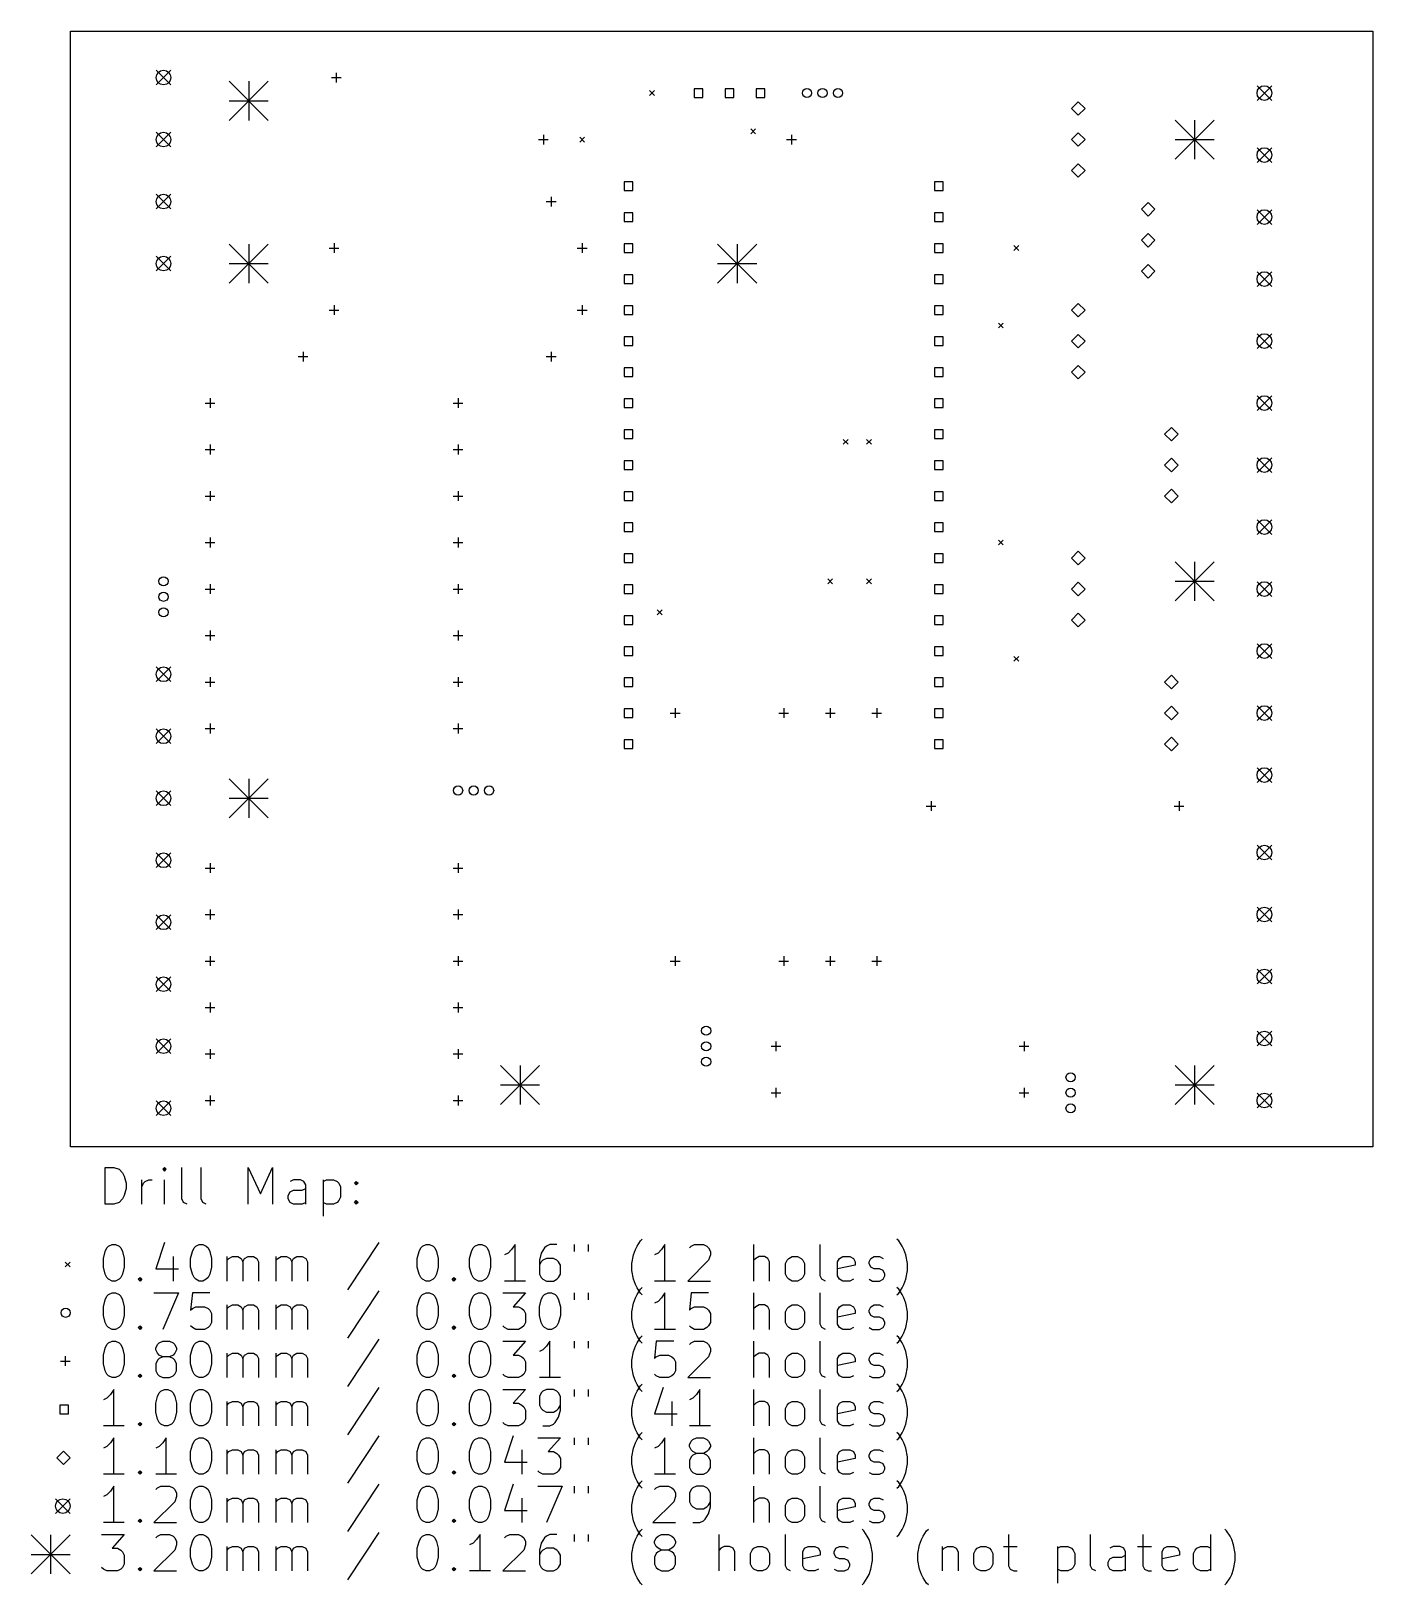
# Model space of a CAD drawing. Extents: x 65 to 175, y -154 to -27.
import ezdxf

# ---------------------------------------------------------------- set-up
doc = ezdxf.new("R2010")
doc.units = 0
doc.layers.add('BLACK', color=7, linetype='CONTINUOUS')

msp = doc.modelspace()

# ---------------------------------------------------------------- linework, layer by layer
at = {"layer": 'BLACK', "linetype": 'CONTINUOUS'}
for p, q in [((68.58, -118.11), (68.58, -26.67)), ((68.58, -26.67), (175.26, -26.67)), ((175.26, -26.67), (175.26, -118.11)), ((75.6, -29.88), (76.8, -31.08)), ((76.8, -29.88), (75.6, -31.08)), ((89.9524, -30.48), (90.7524, -30.48)), ((90.3524, -30.08), (90.3524, -30.88)), ((81.585, -30.785), (84.785, -33.985)), ((84.785, -30.785), (81.585, -33.985)), ((83.185, -30.785), (83.185, -33.985)), ((116.005, -31.55), (116.405, -31.95)), ((116.405, -31.55), (116.005, -31.95)), ((120.369, -31.3964), (119.661, -31.3964)), ((119.661, -31.3964), (119.661, -32.1036)), ((120.369, -32.1036), (120.369, -31.3964)), ((122.909, -31.3964), (122.201, -31.3964)), ((122.201, -31.3964), (122.201, -32.1036)), ((122.909, -32.1036), (122.909, -31.3964)), ((125.449, -31.3964), (124.741, -31.3964)), ((124.741, -31.3964), (124.741, -32.1036)), ((125.449, -32.1036), (125.449, -31.3964)), ((165.77, -31.15), (166.97, -32.35)), ((166.97, -31.15), (165.77, -32.35)), ((81.585, -32.385), (84.785, -32.385)), ((119.661, -32.1036), (120.369, -32.1036)), ((122.201, -32.1036), (122.909, -32.1036)), ((124.741, -32.1036), (125.449, -32.1036)), ((151.13, -32.47), (150.58, -33.02)), ((150.58, -33.02), (151.13, -33.57)), ((151.68, -33.02), (151.13, -32.47)), ((151.13, -33.57), (151.68, -33.02)), ((159.055, -33.96), (162.255, -37.16)), ((162.255, -33.96), (159.055, -37.16)), ((160.655, -33.96), (160.655, -37.16)), ((75.6, -34.96), (76.8, -36.16)), ((76.8, -34.96), (75.6, -36.16)), ((106.915, -35.56), (107.715, -35.56)), ((107.315, -35.16), (107.315, -35.96)), ((110.29, -35.36), (110.69, -35.76)), ((110.69, -35.36), (110.29, -35.76)), ((124.294, -34.691), (124.694, -35.091)), ((124.694, -34.691), (124.294, -35.091)), ((127.235, -35.56), (128.035, -35.56)), ((127.635, -35.16), (127.635, -35.96)), ((151.13, -35.01), (150.58, -35.56)), ((150.58, -35.56), (151.13, -36.11)), ((151.68, -35.56), (151.13, -35.01)), ((151.13, -36.11), (151.68, -35.56)), ((159.055, -35.56), (162.255, -35.56)), ((165.77, -36.23), (166.97, -37.43)), ((166.97, -36.23), (165.77, -37.43)), ((151.13, -37.55), (150.58, -38.1)), ((150.58, -38.1), (151.13, -38.65)), ((151.68, -38.1), (151.13, -37.55)), ((151.13, -38.65), (151.68, -38.1)), ((114.654, -39.0164), (113.946, -39.0164)), ((113.946, -39.0164), (113.946, -39.7236)), ((114.654, -39.7236), (114.654, -39.0164)), ((140.054, -39.0164), (139.346, -39.0164)), ((139.346, -39.0164), (139.346, -39.7236)), ((140.054, -39.7236), (140.054, -39.0164)), ((75.6, -40.04), (76.8, -41.24)), ((76.8, -40.04), (75.6, -41.24)), ((107.55, -40.64), (108.35, -40.64)), ((107.95, -40.24), (107.95, -41.04)), ((113.946, -39.7236), (114.654, -39.7236)), ((139.346, -39.7236), (140.054, -39.7236)), ((156.845, -40.725), (156.295, -41.275)), ((157.395, -41.275), (156.845, -40.725)), ((114.654, -41.5564), (113.946, -41.5564)), ((113.946, -41.5564), (113.946, -42.2636)), ((114.654, -42.2636), (114.654, -41.5564)), ((140.054, -41.5564), (139.346, -41.5564)), ((139.346, -41.5564), (139.346, -42.2636)), ((140.054, -42.2636), (140.054, -41.5564)), ((156.295, -41.275), (156.845, -41.825)), ((156.845, -41.825), (157.395, -41.275)), ((165.77, -41.31), (166.97, -42.51)), ((166.97, -41.31), (165.77, -42.51)), ((113.946, -42.2636), (114.654, -42.2636)), ((139.346, -42.2636), (140.054, -42.2636)), ((156.845, -43.265), (156.295, -43.815)), ((157.395, -43.815), (156.845, -43.265)), ((81.585, -44.12), (84.785, -47.32)), ((84.785, -44.12), (81.585, -47.32)), ((83.185, -44.12), (83.185, -47.32)), ((89.77, -44.45), (90.57, -44.45)), ((90.17, -44.05), (90.17, -44.85)), ((110.09, -44.45), (110.89, -44.45)), ((110.49, -44.05), (110.49, -44.85)), ((114.654, -44.0964), (113.946, -44.0964)), ((113.946, -44.0964), (113.946, -44.8036)), ((114.654, -44.8036), (114.654, -44.0964)), ((121.59, -44.12), (124.79, -47.32)), ((124.79, -44.12), (121.59, -47.32)), ((123.19, -44.12), (123.19, -47.32)), ((140.054, -44.0964), (139.346, -44.0964)), ((139.346, -44.0964), (139.346, -44.8036)), ((140.054, -44.8036), (140.054, -44.0964)), ((145.85, -44.25), (146.25, -44.65)), ((146.25, -44.25), (145.85, -44.65)), ((156.295, -43.815), (156.845, -44.365)), ((156.845, -44.365), (157.395, -43.815)), ((75.6, -45.12), (76.8, -46.32)), ((76.8, -45.12), (75.6, -46.32)), ((81.585, -45.72), (84.785, -45.72)), ((113.946, -44.8036), (114.654, -44.8036)), ((121.59, -45.72), (124.79, -45.72)), ((139.346, -44.8036), (140.054, -44.8036)), ((156.845, -45.805), (156.295, -46.355)), ((157.395, -46.355), (156.845, -45.805)), ((114.654, -46.6364), (113.946, -46.6364)), ((113.946, -46.6364), (113.946, -47.3436)), ((114.654, -47.3436), (114.654, -46.6364)), ((140.054, -46.6364), (139.346, -46.6364)), ((139.346, -46.6364), (139.346, -47.3436)), ((140.054, -47.3436), (140.054, -46.6364)), ((156.295, -46.355), (156.845, -46.905)), ((156.845, -46.905), (157.395, -46.355)), ((165.77, -46.39), (166.97, -47.59)), ((166.97, -46.39), (165.77, -47.59)), ((113.946, -47.3436), (114.654, -47.3436)), ((139.346, -47.3436), (140.054, -47.3436)), ((89.77, -49.53), (90.57, -49.53)), ((90.17, -49.13), (90.17, -49.93)), ((110.09, -49.53), (110.89, -49.53)), ((110.49, -49.13), (110.49, -49.93)), ((114.654, -49.1764), (113.946, -49.1764)), ((113.946, -49.1764), (113.946, -49.8836)), ((114.654, -49.8836), (114.654, -49.1764)), ((140.054, -49.1764), (139.346, -49.1764)), ((139.346, -49.1764), (139.346, -49.8836)), ((140.054, -49.8836), (140.054, -49.1764)), ((151.13, -48.98), (150.58, -49.53)), ((150.58, -49.53), (151.13, -50.08)), ((151.68, -49.53), (151.13, -48.98)), ((151.13, -50.08), (151.68, -49.53)), ((113.946, -49.8836), (114.654, -49.8836)), ((139.346, -49.8836), (140.054, -49.8836)), ((144.58, -50.6), (144.98, -51)), ((144.98, -50.6), (144.58, -51)), ((114.654, -51.7164), (113.946, -51.7164)), ((113.946, -51.7164), (113.946, -52.4236)), ((114.654, -52.4236), (114.654, -51.7164)), ((140.054, -51.7164), (139.346, -51.7164)), ((139.346, -51.7164), (139.346, -52.4236)), ((140.054, -52.4236), (140.054, -51.7164)), ((151.13, -51.52), (150.58, -52.07)), ((150.58, -52.07), (151.13, -52.62)), ((151.68, -52.07), (151.13, -51.52)), ((151.13, -52.62), (151.68, -52.07)), ((165.77, -51.47), (166.97, -52.67)), ((166.97, -51.47), (165.77, -52.67)), ((87.23, -53.34), (88.03, -53.34)), ((87.63, -52.94), (87.63, -53.74)), ((107.55, -53.34), (108.35, -53.34)), ((107.95, -52.94), (107.95, -53.74)), ((113.946, -52.4236), (114.654, -52.4236)), ((139.346, -52.4236), (140.054, -52.4236)), ((114.654, -54.2564), (113.946, -54.2564)), ((113.946, -54.2564), (113.946, -54.9636)), ((114.654, -54.9636), (114.654, -54.2564)), ((140.054, -54.2564), (139.346, -54.2564)), ((139.346, -54.2564), (139.346, -54.9636)), ((140.054, -54.9636), (140.054, -54.2564)), ((151.13, -54.06), (150.58, -54.61)), ((150.58, -54.61), (151.13, -55.16)), ((151.68, -54.61), (151.13, -54.06)), ((151.13, -55.16), (151.68, -54.61)), ((113.946, -54.9636), (114.654, -54.9636)), ((139.346, -54.9636), (140.054, -54.9636)), ((79.61, -57.15), (80.41, -57.15)), ((80.01, -56.75), (80.01, -57.55)), ((99.93, -57.15), (100.73, -57.15)), ((100.33, -56.75), (100.33, -57.55)), ((114.654, -56.7964), (113.946, -56.7964)), ((113.946, -56.7964), (113.946, -57.5036)), ((114.654, -57.5036), (114.654, -56.7964)), ((140.054, -56.7964), (139.346, -56.7964)), ((139.346, -56.7964), (139.346, -57.5036)), ((140.054, -57.5036), (140.054, -56.7964)), ((165.77, -56.55), (166.97, -57.75)), ((166.97, -56.55), (165.77, -57.75)), ((113.946, -57.5036), (114.654, -57.5036)), ((139.346, -57.5036), (140.054, -57.5036)), ((114.654, -59.3364), (113.946, -59.3364)), ((113.946, -59.3364), (113.946, -60.0436)), ((114.654, -60.0436), (114.654, -59.3364)), ((140.054, -59.3364), (139.346, -59.3364)), ((139.346, -59.3364), (139.346, -60.0436)), ((140.054, -60.0436), (140.054, -59.3364)), ((158.75, -59.14), (158.2, -59.69)), ((158.2, -59.69), (158.75, -60.24)), ((159.3, -59.69), (158.75, -59.14)), ((158.75, -60.24), (159.3, -59.69)), ((79.61, -60.96), (80.41, -60.96)), ((80.01, -60.56), (80.01, -61.36)), ((99.93, -60.96), (100.73, -60.96)), ((100.33, -60.56), (100.33, -61.36)), ((113.946, -60.0436), (114.654, -60.0436)), ((131.88, -60.125), (132.28, -60.525)), ((132.28, -60.125), (131.88, -60.525)), ((133.785, -60.125), (134.185, -60.525)), ((134.185, -60.125), (133.785, -60.525)), ((139.346, -60.0436), (140.054, -60.0436)), ((114.654, -61.8764), (113.946, -61.8764)), ((113.946, -61.8764), (113.946, -62.5836)), ((114.654, -62.5836), (114.654, -61.8764)), ((140.054, -61.8764), (139.346, -61.8764)), ((139.346, -61.8764), (139.346, -62.5836)), ((140.054, -62.5836), (140.054, -61.8764)), ((158.75, -61.68), (158.2, -62.23)), ((158.2, -62.23), (158.75, -62.78)), ((159.3, -62.23), (158.75, -61.68)), ((158.75, -62.78), (159.3, -62.23)), ((165.77, -61.63), (166.97, -62.83)), ((166.97, -61.63), (165.77, -62.83)), ((113.946, -62.5836), (114.654, -62.5836)), ((139.346, -62.5836), (140.054, -62.5836)), ((79.61, -64.77), (80.41, -64.77)), ((80.01, -64.37), (80.01, -65.17)), ((99.93, -64.77), (100.73, -64.77)), ((100.33, -64.37), (100.33, -65.17)), ((114.654, -64.4164), (113.946, -64.4164)), ((113.946, -64.4164), (113.946, -65.1236)), ((114.654, -65.1236), (114.654, -64.4164)), ((140.054, -64.4164), (139.346, -64.4164)), ((139.346, -64.4164), (139.346, -65.1236)), ((140.054, -65.1236), (140.054, -64.4164)), ((158.75, -64.22), (158.2, -64.77)), ((158.2, -64.77), (158.75, -65.32)), ((159.3, -64.77), (158.75, -64.22)), ((158.75, -65.32), (159.3, -64.77)), ((113.946, -65.1236), (114.654, -65.1236)), ((139.346, -65.1236), (140.054, -65.1236)), ((114.654, -66.9564), (113.946, -66.9564)), ((113.946, -66.9564), (113.946, -67.6636)), ((114.654, -67.6636), (114.654, -66.9564)), ((140.054, -66.9564), (139.346, -66.9564)), ((139.346, -66.9564), (139.346, -67.6636)), ((140.054, -67.6636), (140.054, -66.9564)), ((165.77, -66.71), (166.97, -67.91)), ((166.97, -66.71), (165.77, -67.91)), ((79.61, -68.58), (80.41, -68.58)), ((80.01, -68.18), (80.01, -68.98)), ((99.93, -68.58), (100.73, -68.58)), ((100.33, -68.18), (100.33, -68.98)), ((113.946, -67.6636), (114.654, -67.6636)), ((139.346, -67.6636), (140.054, -67.6636)), ((144.58, -68.38), (144.98, -68.78)), ((144.98, -68.38), (144.58, -68.78)), ((114.654, -69.4964), (113.946, -69.4964)), ((113.946, -69.4964), (113.946, -70.2036)), ((114.654, -70.2036), (114.654, -69.4964)), ((140.054, -69.4964), (139.346, -69.4964)), ((139.346, -69.4964), (139.346, -70.2036)), ((140.054, -70.2036), (140.054, -69.4964)), ((151.13, -69.3), (150.58, -69.85)), ((150.58, -69.85), (151.13, -70.4)), ((151.68, -69.85), (151.13, -69.3)), ((151.13, -70.4), (151.68, -69.85)), ((113.946, -70.2036), (114.654, -70.2036)), ((139.346, -70.2036), (140.054, -70.2036)), ((159.055, -70.155), (162.255, -73.355)), ((162.255, -70.155), (159.055, -73.355)), ((160.655, -70.155), (160.655, -73.355)), ((79.61, -72.39), (80.41, -72.39)), ((80.01, -71.99), (80.01, -72.79)), ((99.93, -72.39), (100.73, -72.39)), ((100.33, -71.99), (100.33, -72.79)), ((114.654, -72.0364), (113.946, -72.0364)), ((113.946, -72.0364), (113.946, -72.7436)), ((114.654, -72.7436), (114.654, -72.0364)), ((130.61, -71.555), (131.01, -71.955)), ((131.01, -71.555), (130.61, -71.955)), ((133.785, -71.555), (134.185, -71.955)), ((134.185, -71.555), (133.785, -71.955)), ((140.054, -72.0364), (139.346, -72.0364)), ((139.346, -72.0364), (139.346, -72.7436)), ((140.054, -72.7436), (140.054, -72.0364)), ((151.13, -71.84), (150.58, -72.39)), ((150.58, -72.39), (151.13, -72.94)), ((151.68, -72.39), (151.13, -71.84)), ((151.13, -72.94), (151.68, -72.39)), ((159.055, -71.755), (162.255, -71.755)), ((165.77, -71.79), (166.97, -72.99)), ((166.97, -71.79), (165.77, -72.99)), ((113.946, -72.7436), (114.654, -72.7436)), ((139.346, -72.7436), (140.054, -72.7436)), ((114.654, -74.5764), (113.946, -74.5764)), ((113.946, -74.5764), (113.946, -75.2836)), ((114.654, -75.2836), (114.654, -74.5764)), ((116.64, -74.095), (117.04, -74.495)), ((117.04, -74.095), (116.64, -74.495)), ((140.054, -74.5764), (139.346, -74.5764)), ((139.346, -74.5764), (139.346, -75.2836)), ((140.054, -75.2836), (140.054, -74.5764)), ((151.13, -74.38), (150.58, -74.93)), ((150.58, -74.93), (151.13, -75.48)), ((151.68, -74.93), (151.13, -74.38)), ((151.13, -75.48), (151.68, -74.93)), ((79.61, -76.2), (80.41, -76.2)), ((80.01, -75.8), (80.01, -76.6)), ((99.93, -76.2), (100.73, -76.2)), ((100.33, -75.8), (100.33, -76.6)), ((113.946, -75.2836), (114.654, -75.2836)), ((139.346, -75.2836), (140.054, -75.2836)), ((114.654, -77.1164), (113.946, -77.1164)), ((113.946, -77.1164), (113.946, -77.8236)), ((114.654, -77.8236), (114.654, -77.1164)), ((140.054, -77.1164), (139.346, -77.1164)), ((139.346, -77.1164), (139.346, -77.8236)), ((140.054, -77.8236), (140.054, -77.1164)), ((165.77, -76.87), (166.97, -78.07)), ((166.97, -76.87), (165.77, -78.07)), ((75.6, -78.775), (76.8, -79.975)), ((76.8, -78.775), (75.6, -79.975)), ((113.946, -77.8236), (114.654, -77.8236)), ((139.346, -77.8236), (140.054, -77.8236)), ((145.85, -77.905), (146.25, -78.305)), ((146.25, -77.905), (145.85, -78.305)), ((79.61, -80.01), (80.41, -80.01)), ((80.01, -79.61), (80.01, -80.41)), ((99.93, -80.01), (100.73, -80.01)), ((100.33, -79.61), (100.33, -80.41)), ((114.654, -79.6564), (113.946, -79.6564)), ((113.946, -79.6564), (113.946, -80.3636)), ((114.654, -80.3636), (114.654, -79.6564)), ((140.054, -79.6564), (139.346, -79.6564)), ((139.346, -79.6564), (139.346, -80.3636)), ((140.054, -80.3636), (140.054, -79.6564)), ((158.75, -79.46), (158.2, -80.01)), ((158.2, -80.01), (158.75, -80.56)), ((159.3, -80.01), (158.75, -79.46)), ((158.75, -80.56), (159.3, -80.01)), ((113.946, -80.3636), (114.654, -80.3636)), ((139.346, -80.3636), (140.054, -80.3636)), ((114.654, -82.1964), (113.946, -82.1964)), ((113.946, -82.1964), (113.946, -82.9036)), ((114.654, -82.9036), (114.654, -82.1964)), ((117.71, -82.55), (118.51, -82.55)), ((118.11, -82.15), (118.11, -82.95)), ((126.6, -82.55), (127.4, -82.55)), ((127, -82.15), (127, -82.95)), ((130.41, -82.55), (131.21, -82.55)), ((130.81, -82.15), (130.81, -82.95)), ((134.22, -82.55), (135.02, -82.55)), ((134.62, -82.15), (134.62, -82.95)), ((140.054, -82.1964), (139.346, -82.1964)), ((139.346, -82.1964), (139.346, -82.9036)), ((140.054, -82.9036), (140.054, -82.1964)), ((158.75, -82), (158.2, -82.55)), ((158.2, -82.55), (158.75, -83.1)), ((159.3, -82.55), (158.75, -82)), ((158.75, -83.1), (159.3, -82.55)), ((165.77, -81.95), (166.97, -83.15)), ((166.97, -81.95), (165.77, -83.15)), ((75.6, -83.855), (76.8, -85.055)), ((76.8, -83.855), (75.6, -85.055)), ((79.61, -83.82), (80.41, -83.82)), ((80.01, -83.42), (80.01, -84.22)), ((99.93, -83.82), (100.73, -83.82)), ((100.33, -83.42), (100.33, -84.22)), ((113.946, -82.9036), (114.654, -82.9036)), ((139.346, -82.9036), (140.054, -82.9036)), ((114.654, -84.7364), (113.946, -84.7364)), ((113.946, -84.7364), (113.946, -85.4436)), ((114.654, -85.4436), (114.654, -84.7364)), ((140.054, -84.7364), (139.346, -84.7364)), ((139.346, -84.7364), (139.346, -85.4436)), ((140.054, -85.4436), (140.054, -84.7364)), ((158.75, -84.54), (158.2, -85.09)), ((158.2, -85.09), (158.75, -85.64)), ((159.3, -85.09), (158.75, -84.54)), ((158.75, -85.64), (159.3, -85.09)), ((113.946, -85.4436), (114.654, -85.4436)), ((139.346, -85.4436), (140.054, -85.4436)), ((165.77, -87.03), (166.97, -88.23)), ((166.97, -87.03), (165.77, -88.23)), ((75.6, -88.935), (76.8, -90.135)), ((76.8, -88.935), (75.6, -90.135)), ((81.585, -87.935), (84.785, -91.135)), ((84.785, -87.935), (81.585, -91.135)), ((83.185, -87.935), (83.185, -91.135)), ((81.585, -89.535), (84.785, -89.535)), ((138.665, -90.17), (139.465, -90.17)), ((139.065, -89.77), (139.065, -90.57)), ((158.985, -90.17), (159.785, -90.17)), ((159.385, -89.77), (159.385, -90.57)), ((75.6, -94.015), (76.8, -95.215)), ((76.8, -94.015), (75.6, -95.215)), ((165.77, -93.38), (166.97, -94.58)), ((166.97, -93.38), (165.77, -94.58)), ((79.61, -95.25), (80.41, -95.25)), ((80.01, -94.85), (80.01, -95.65)), ((99.93, -95.25), (100.73, -95.25)), ((100.33, -94.85), (100.33, -95.65)), ((75.6, -99.095), (76.8, -100.295)), ((76.8, -99.095), (75.6, -100.295)), ((79.61, -99.06), (80.41, -99.06)), ((80.01, -98.66), (80.01, -99.46)), ((99.93, -99.06), (100.73, -99.06)), ((100.33, -98.66), (100.33, -99.46)), ((165.77, -98.46), (166.97, -99.66)), ((166.97, -98.46), (165.77, -99.66)), ((79.61, -102.87), (80.41, -102.87)), ((80.01, -102.47), (80.01, -103.27)), ((99.93, -102.87), (100.73, -102.87)), ((100.33, -102.47), (100.33, -103.27)), ((117.71, -102.87), (118.51, -102.87)), ((118.11, -102.47), (118.11, -103.27)), ((126.6, -102.87), (127.4, -102.87)), ((127, -102.47), (127, -103.27)), ((130.41, -102.87), (131.21, -102.87)), ((130.81, -102.47), (130.81, -103.27)), ((134.22, -102.87), (135.02, -102.87)), ((134.62, -102.47), (134.62, -103.27)), ((75.6, -104.175), (76.8, -105.375)), ((76.8, -104.175), (75.6, -105.375)), ((165.77, -103.54), (166.97, -104.74)), ((166.97, -103.54), (165.77, -104.74)), ((79.61, -106.68), (80.41, -106.68)), ((80.01, -106.28), (80.01, -107.08)), ((99.93, -106.68), (100.73, -106.68)), ((100.33, -106.28), (100.33, -107.08)), ((75.6, -109.255), (76.8, -110.455)), ((76.8, -109.255), (75.6, -110.455)), ((126.365, -109.455), (126.365, -110.255)), ((146.685, -109.455), (146.685, -110.255)), ((165.77, -108.62), (166.97, -109.82)), ((166.97, -108.62), (165.77, -109.82)), ((79.61, -110.49), (80.41, -110.49)), ((80.01, -110.09), (80.01, -110.89)), ((99.93, -110.49), (100.73, -110.49)), ((100.33, -110.09), (100.33, -110.89)), ((125.965, -109.855), (126.765, -109.855)), ((146.285, -109.855), (147.085, -109.855)), ((103.81, -111.43), (107.01, -114.63)), ((107.01, -111.43), (103.81, -114.63)), ((105.41, -111.43), (105.41, -114.63)), ((159.055, -111.43), (162.255, -114.63)), ((162.255, -111.43), (159.055, -114.63)), ((160.655, -111.43), (160.655, -114.63)), ((103.81, -113.03), (107.01, -113.03)), ((126.365, -113.265), (126.365, -114.065)), ((146.685, -113.265), (146.685, -114.065)), ((159.055, -113.03), (162.255, -113.03)), ((75.6, -114.335), (76.8, -115.535)), ((76.8, -114.335), (75.6, -115.535)), ((79.61, -114.3), (80.41, -114.3)), ((80.01, -113.9), (80.01, -114.7)), ((99.93, -114.3), (100.73, -114.3)), ((100.33, -113.9), (100.33, -114.7)), ((125.965, -113.665), (126.765, -113.665)), ((146.285, -113.665), (147.085, -113.665)), ((165.77, -113.7), (166.97, -114.9)), ((166.97, -113.7), (165.77, -114.9)), ((175.26, -118.11), (68.58, -118.11)), ((71.4193, -122.792), (71.4193, -119.792)), ((71.4193, -119.792), (72.1336, -119.792)), ((72.1336, -119.792), (72.5621, -119.935)), ((72.5621, -119.935), (72.8479, -120.221)), ((72.8479, -120.221), (72.9907, -120.506)), ((72.9907, -120.506), (73.1336, -121.078)), ((74.4193, -122.792), (74.4193, -120.792)), ((74.5621, -121.078), (74.705, -120.935)), ((74.705, -120.935), (74.9907, -120.792)), ((74.9907, -120.792), (75.2764, -120.792)), ((76.2764, -119.792), (76.1336, -119.935)), ((76.1336, -119.935), (76.2764, -120.078)), ((76.4193, -119.935), (76.2764, -119.792)), ((76.2764, -119.792), (76.2764, -120.078)), ((76.2764, -120.078), (76.4193, -119.935)), ((76.2764, -122.792), (76.2764, -120.792)), ((77.705, -122.364), (77.705, -119.792)), ((79.2764, -122.364), (79.2764, -119.792)), ((83.1336, -122.792), (83.1336, -119.792)), ((83.1336, -119.792), (84.1336, -121.935)), ((84.1336, -121.935), (85.1336, -119.792)), ((85.1336, -119.792), (85.1336, -122.792)), ((86.8479, -120.792), (86.5621, -120.935)), ((87.4193, -120.792), (86.8479, -120.792)), ((87.705, -120.935), (87.4193, -120.792)), ((87.8479, -121.221), (87.705, -120.935)), ((89.2764, -120.792), (89.2764, -123.792)), ((89.2764, -120.935), (89.5621, -120.792)), ((89.5621, -120.792), (90.1336, -120.792)), ((90.1336, -120.792), (90.4193, -120.935)), ((90.4193, -120.935), (90.5621, -121.078)), ((91.8479, -121.078), (91.9907, -120.935)), ((91.9907, -120.935), (92.1336, -121.078)), ((91.9907, -120.935), (91.9907, -121.221)), ((72.9907, -122.078), (72.8479, -122.364)), ((73.1336, -121.506), (72.9907, -122.078)), ((73.1336, -121.078), (73.1336, -121.506)), ((74.4193, -121.364), (74.5621, -121.078)), ((86.4193, -122.078), (86.5621, -121.792)), ((86.4193, -122.364), (86.4193, -122.078)), ((86.5621, -121.792), (86.8479, -121.649)), ((86.8479, -121.649), (87.5621, -121.649)), ((87.5621, -121.649), (87.8479, -121.506)), ((87.8479, -122.792), (87.8479, -121.221)), ((90.5621, -121.078), (90.705, -121.364)), ((90.705, -122.221), (90.5621, -122.506)), ((90.705, -121.364), (90.705, -122.221)), ((91.9907, -121.221), (91.8479, -121.078)), ((92.1336, -121.078), (91.9907, -121.221)), ((72.1336, -122.792), (71.4193, -122.792)), ((72.5621, -122.649), (72.1336, -122.792)), ((72.8479, -122.364), (72.5621, -122.649)), ((77.8479, -122.649), (77.705, -122.364)), ((78.1336, -122.792), (77.8479, -122.649)), ((79.4193, -122.649), (79.2764, -122.364)), ((79.705, -122.792), (79.4193, -122.649)), ((86.5621, -122.649), (86.4193, -122.364)), ((86.8479, -122.792), (86.5621, -122.649)), ((87.5621, -122.792), (86.8479, -122.792)), ((87.8479, -122.649), (87.5621, -122.792)), ((89.5621, -122.792), (89.2764, -122.649)), ((90.1336, -122.792), (89.5621, -122.792)), ((90.4193, -122.649), (90.1336, -122.792)), ((90.5621, -122.506), (90.4193, -122.649)), ((91.8479, -122.649), (91.9907, -122.506)), ((91.9907, -122.792), (91.8479, -122.649)), ((91.9907, -122.506), (92.1336, -122.649)), ((91.9907, -122.506), (91.9907, -122.792)), ((92.1336, -122.649), (91.9907, -122.792)), ((76.2764, -125.949), (75.5621, -128.092)), ((93.8479, -125.949), (91.2764, -129.806)), ((114.991, -126.235), (115.276, -125.806)), ((115.276, -125.806), (115.419, -125.664)), ((136.419, -125.806), (136.276, -125.664)), ((136.705, -126.235), (136.419, -125.806)), ((71.2764, -127.235), (71.4193, -126.664)), ((71.2764, -127.949), (71.2764, -127.235)), ((71.4193, -126.664), (71.5621, -126.378)), ((71.5621, -126.378), (71.705, -126.235)), ((71.705, -126.235), (71.9907, -126.092)), ((71.9907, -126.092), (72.2764, -126.092)), ((72.2764, -126.092), (72.5621, -126.235)), ((72.5621, -126.235), (72.705, -126.378)), ((72.705, -126.378), (72.8479, -126.664)), ((72.8479, -126.664), (72.9907, -127.235)), ((72.9907, -127.235), (72.9907, -127.949)), ((76.9907, -127.092), (76.9907, -129.092)), ((78.4193, -127.235), (78.5621, -126.664)), ((78.4193, -127.949), (78.4193, -127.235)), ((78.5621, -126.664), (78.705, -126.378)), ((78.705, -126.378), (78.8479, -126.235)), ((78.8479, -126.235), (79.1336, -126.092)), ((79.1336, -126.092), (79.4193, -126.092)), ((79.4193, -126.092), (79.705, -126.235)), ((79.705, -126.235), (79.8479, -126.378)), ((79.8479, -126.378), (79.9907, -126.664)), ((79.9907, -126.664), (80.1336, -127.235)), ((80.1336, -127.235), (80.1336, -127.949)), ((81.4193, -129.092), (81.4193, -127.092)), ((81.4193, -127.378), (81.5621, -127.235)), ((81.5621, -127.235), (81.8479, -127.092)), ((81.8479, -127.092), (82.2764, -127.092)), ((82.2764, -127.092), (82.5621, -127.235)), ((82.5621, -127.235), (82.705, -127.521)), ((82.705, -127.521), (82.8479, -127.235)), ((82.8479, -127.235), (83.1336, -127.092)), ((83.1336, -127.092), (83.5621, -127.092)), ((83.5621, -127.092), (83.8479, -127.235)), ((83.8479, -127.235), (83.9907, -127.521)), ((85.4193, -129.092), (85.4193, -127.092)), ((85.4193, -127.378), (85.5621, -127.235)), ((85.5621, -127.235), (85.8479, -127.092)), ((85.8479, -127.092), (86.2764, -127.092)), ((86.2764, -127.092), (86.5621, -127.235)), ((86.5621, -127.235), (86.705, -127.521)), ((86.705, -127.521), (86.8479, -127.235)), ((86.8479, -127.235), (87.1336, -127.092)), ((87.1336, -127.092), (87.5621, -127.092)), ((87.5621, -127.092), (87.8479, -127.235)), ((87.8479, -127.235), (87.9907, -127.521)), ((96.9907, -127.235), (97.1336, -126.664)), ((96.9907, -127.949), (96.9907, -127.235)), ((97.1336, -126.664), (97.2764, -126.378)), ((97.2764, -126.378), (97.4193, -126.235)), ((97.4193, -126.235), (97.705, -126.092)), ((97.705, -126.092), (97.9907, -126.092)), ((97.9907, -126.092), (98.2764, -126.235)), ((98.2764, -126.235), (98.4193, -126.378)), ((98.4193, -126.378), (98.5621, -126.664)), ((98.5621, -126.664), (98.705, -127.235)), ((98.705, -127.235), (98.705, -127.949)), ((101.276, -127.235), (101.419, -126.664)), ((101.276, -127.949), (101.276, -127.235)), ((101.419, -126.664), (101.562, -126.378)), ((101.562, -126.378), (101.705, -126.235)), ((101.705, -126.235), (101.991, -126.092)), ((101.991, -126.092), (102.276, -126.092)), ((102.276, -126.092), (102.562, -126.235)), ((102.562, -126.235), (102.705, -126.378)), ((102.705, -126.378), (102.848, -126.664)), ((102.848, -126.664), (102.991, -127.235)), ((102.991, -127.235), (102.991, -127.949)), ((104.419, -126.806), (104.134, -126.949)), ((104.705, -126.521), (104.419, -126.806)), ((104.991, -126.092), (104.705, -126.521)), ((104.991, -129.092), (104.991, -126.092)), ((107.134, -126.806), (106.991, -127.378)), ((107.419, -126.378), (107.134, -126.806)), ((107.562, -127.235), (107.276, -127.378)), ((107.562, -126.235), (107.419, -126.378)), ((107.848, -126.092), (107.562, -126.235)), ((108.134, -127.235), (107.562, -127.235)), ((108.419, -126.092), (107.848, -126.092)), ((108.419, -127.378), (108.134, -127.235)), ((109.848, -126.092), (109.848, -126.664)), ((110.991, -126.092), (110.991, -126.664)), ((114.562, -127.664), (114.705, -126.949)), ((114.705, -126.949), (114.848, -126.521)), ((114.848, -126.521), (114.991, -126.235)), ((116.705, -126.806), (116.419, -126.949)), ((116.991, -126.521), (116.705, -126.806)), ((117.276, -126.092), (116.991, -126.521)), ((117.276, -129.092), (117.276, -126.092)), ((119.276, -126.378), (119.419, -126.235)), ((119.419, -126.235), (119.705, -126.092)), ((119.705, -126.092), (120.419, -126.092)), ((120.419, -126.092), (120.705, -126.235)), ((120.705, -126.235), (120.848, -126.378)), ((120.848, -126.378), (120.991, -126.664)), ((120.991, -126.949), (120.848, -127.378)), ((120.991, -126.664), (120.991, -126.949)), ((124.562, -129.092), (124.562, -126.092)), ((124.705, -127.235), (124.562, -127.378)), ((124.991, -127.092), (124.705, -127.235)), ((125.419, -127.092), (124.991, -127.092)), ((125.705, -127.235), (125.419, -127.092)), ((125.848, -127.521), (125.705, -127.235)), ((127.276, -127.378), (127.419, -127.235)), ((127.419, -127.235), (127.705, -127.092)), ((127.705, -127.092), (128.134, -127.092)), ((128.134, -127.092), (128.419, -127.235)), ((128.419, -127.235), (128.562, -127.378)), ((129.991, -128.664), (129.991, -126.092)), ((131.419, -127.521), (131.562, -127.235)), ((131.562, -127.235), (131.848, -127.092)), ((131.848, -127.092), (132.419, -127.092)), ((132.419, -127.092), (132.705, -127.235)), ((132.705, -127.235), (132.848, -127.521)), ((133.991, -127.521), (134.134, -127.235)), ((134.134, -127.235), (134.419, -127.092)), ((134.419, -127.092), (134.848, -127.092)), ((134.848, -127.092), (135.134, -127.235)), ((136.848, -126.521), (136.705, -126.235)), ((136.991, -126.949), (136.848, -126.521)), ((137.134, -127.664), (136.991, -126.949)), ((68.155, -127.535), (68.555, -127.935)), ((68.555, -127.535), (68.155, -127.935)), ((71.4193, -128.521), (71.2764, -127.949)), ((71.5621, -128.806), (71.4193, -128.521)), ((72.8479, -128.521), (72.705, -128.806)), ((72.9907, -127.949), (72.8479, -128.521)), ((75.5621, -128.092), (77.4193, -128.092)), ((78.5621, -128.521), (78.4193, -127.949)), ((78.705, -128.806), (78.5621, -128.521)), ((79.9907, -128.521), (79.8479, -128.806)), ((80.1336, -127.949), (79.9907, -128.521)), ((82.705, -127.521), (82.705, -129.092)), ((83.9907, -127.521), (83.9907, -129.092)), ((86.705, -127.521), (86.705, -129.092)), ((87.9907, -127.521), (87.9907, -129.092)), ((97.1336, -128.521), (96.9907, -127.949)), ((97.2764, -128.806), (97.1336, -128.521)), ((98.5621, -128.521), (98.4193, -128.806)), ((98.705, -127.949), (98.5621, -128.521)), ((101.419, -128.521), (101.276, -127.949)), ((101.562, -128.806), (101.419, -128.521)), ((102.848, -128.521), (102.705, -128.806)), ((102.991, -127.949), (102.848, -128.521)), ((106.991, -127.378), (106.991, -128.521)), ((107.134, -127.521), (106.991, -127.806)), ((106.991, -128.521), (107.134, -128.806)), ((107.276, -127.378), (107.134, -127.521)), ((108.562, -127.521), (108.419, -127.378)), ((108.705, -127.806), (108.562, -127.521)), ((108.562, -128.806), (108.705, -128.521)), ((108.705, -128.521), (108.705, -127.806)), ((114.562, -128.235), (114.562, -127.664)), ((114.705, -128.949), (114.562, -128.235)), ((120.848, -127.378), (119.134, -129.092)), ((125.848, -129.092), (125.848, -127.521)), ((127.134, -127.664), (127.276, -127.378)), ((127.134, -128.521), (127.134, -127.664)), ((127.276, -128.806), (127.134, -128.521)), ((128.562, -127.378), (128.705, -127.664)), ((128.705, -128.521), (128.562, -128.806)), ((128.705, -127.664), (128.705, -128.521)), ((131.419, -128.664), (131.419, -127.521)), ((132.848, -127.806), (131.419, -128.092)), ((132.848, -127.521), (132.848, -127.806)), ((133.991, -127.664), (133.991, -127.521)), ((134.134, -127.949), (133.991, -127.664)), ((134.419, -128.092), (134.134, -127.949)), ((134.848, -128.092), (134.419, -128.092)), ((135.134, -128.235), (134.848, -128.092)), ((135.276, -128.521), (135.134, -128.235)), ((135.276, -128.664), (135.276, -128.521)), ((136.991, -128.949), (137.134, -128.235)), ((137.134, -128.235), (137.134, -127.664)), ((71.705, -128.949), (71.5621, -128.806)), ((71.9907, -129.092), (71.705, -128.949)), ((72.2764, -129.092), (71.9907, -129.092)), ((72.5621, -128.949), (72.2764, -129.092)), ((72.705, -128.806), (72.5621, -128.949)), ((74.1336, -128.949), (74.2764, -128.806)), ((74.2764, -129.092), (74.1336, -128.949)), ((74.2764, -128.806), (74.4193, -128.949)), ((74.2764, -128.806), (74.2764, -129.092)), ((74.4193, -128.949), (74.2764, -129.092)), ((78.8479, -128.949), (78.705, -128.806)), ((79.1336, -129.092), (78.8479, -128.949)), ((79.4193, -129.092), (79.1336, -129.092)), ((79.705, -128.949), (79.4193, -129.092)), ((79.8479, -128.806), (79.705, -128.949)), ((97.4193, -128.949), (97.2764, -128.806)), ((97.705, -129.092), (97.4193, -128.949)), ((97.9907, -129.092), (97.705, -129.092)), ((98.2764, -128.949), (97.9907, -129.092)), ((98.4193, -128.806), (98.2764, -128.949)), ((99.8479, -128.949), (99.9907, -128.806)), ((99.9907, -129.092), (99.8479, -128.949)), ((99.9907, -128.806), (100.134, -128.949)), ((99.9907, -128.806), (99.9907, -129.092)), ((100.134, -128.949), (99.9907, -129.092)), ((101.705, -128.949), (101.562, -128.806)), ((101.991, -129.092), (101.705, -128.949)), ((102.276, -129.092), (101.991, -129.092)), ((102.562, -128.949), (102.276, -129.092)), ((102.705, -128.806), (102.562, -128.949)), ((105.848, -129.092), (104.134, -129.092)), ((107.134, -128.806), (107.276, -128.949)), ((107.276, -128.949), (107.562, -129.092)), ((107.562, -129.092), (108.134, -129.092)), ((108.134, -129.092), (108.419, -128.949)), ((108.419, -128.949), (108.562, -128.806)), ((114.848, -129.378), (114.705, -128.949)), ((114.991, -129.664), (114.848, -129.378)), ((115.276, -130.092), (114.991, -129.664)), ((114.991, -130.195), (115.276, -129.766)), ((115.276, -129.766), (115.419, -129.624)), ((118.134, -129.092), (116.419, -129.092)), ((119.134, -129.092), (120.991, -129.092)), ((127.419, -128.949), (127.276, -128.806)), ((127.705, -129.092), (127.419, -128.949)), ((128.134, -129.092), (127.705, -129.092)), ((128.419, -128.949), (128.134, -129.092)), ((128.562, -128.806), (128.419, -128.949)), ((130.134, -128.949), (129.991, -128.664)), ((130.419, -129.092), (130.134, -128.949)), ((131.562, -128.949), (131.419, -128.664)), ((131.848, -129.092), (131.562, -128.949)), ((132.419, -129.092), (131.848, -129.092)), ((132.705, -128.949), (132.419, -129.092)), ((133.991, -128.949), (134.276, -129.092)), ((134.276, -129.092), (134.848, -129.092)), ((134.848, -129.092), (135.134, -128.949)), ((135.134, -128.949), (135.276, -128.664)), ((136.419, -129.766), (136.276, -129.624)), ((136.419, -130.092), (136.705, -129.664)), ((136.705, -130.195), (136.419, -129.766)), ((136.705, -129.664), (136.848, -129.378)), ((136.848, -129.378), (136.991, -128.949)), ((71.2764, -131.195), (71.4193, -130.624)), ((71.4193, -130.624), (71.5621, -130.338)), ((71.5621, -130.338), (71.705, -130.195)), ((71.705, -130.195), (71.9907, -130.052)), ((71.9907, -130.052), (72.2764, -130.052)), ((72.2764, -130.052), (72.5621, -130.195)), ((72.5621, -130.195), (72.705, -130.338)), ((72.705, -130.338), (72.8479, -130.624)), ((72.8479, -130.624), (72.9907, -131.195)), ((75.4193, -130.052), (77.4193, -130.052)), ((77.4193, -130.052), (76.1336, -133.052)), ((78.5621, -130.052), (78.4193, -131.481)), ((79.9907, -130.052), (78.5621, -130.052)), ((81.4193, -133.052), (81.4193, -131.052)), ((81.5621, -131.195), (81.8479, -131.052)), ((81.8479, -131.052), (82.2764, -131.052)), ((82.2764, -131.052), (82.5621, -131.195)), ((82.8479, -131.195), (83.1336, -131.052)), ((83.1336, -131.052), (83.5621, -131.052)), ((83.5621, -131.052), (83.8479, -131.195)), ((85.4193, -133.052), (85.4193, -131.052)), ((85.5621, -131.195), (85.8479, -131.052)), ((85.8479, -131.052), (86.2764, -131.052)), ((86.2764, -131.052), (86.5621, -131.195)), ((86.8479, -131.195), (87.1336, -131.052)), ((87.1336, -131.052), (87.5621, -131.052)), ((87.5621, -131.052), (87.8479, -131.195)), ((93.8479, -129.909), (91.2764, -133.766)), ((96.9907, -131.195), (97.1336, -130.624)), ((97.1336, -130.624), (97.2764, -130.338)), ((97.2764, -130.338), (97.4193, -130.195)), ((97.4193, -130.195), (97.705, -130.052)), ((97.705, -130.052), (97.9907, -130.052)), ((97.9907, -130.052), (98.2764, -130.195)), ((98.2764, -130.195), (98.4193, -130.338)), ((98.4193, -130.338), (98.5621, -130.624)), ((98.5621, -130.624), (98.705, -131.195)), ((101.276, -131.195), (101.419, -130.624)), ((101.419, -130.624), (101.562, -130.338)), ((101.562, -130.338), (101.705, -130.195)), ((101.705, -130.195), (101.991, -130.052)), ((101.991, -130.052), (102.276, -130.052)), ((102.276, -130.052), (102.562, -130.195)), ((102.562, -130.195), (102.705, -130.338)), ((102.705, -130.338), (102.848, -130.624)), ((102.848, -130.624), (102.991, -131.195)), ((103.991, -130.052), (105.848, -130.052)), ((105.848, -130.052), (104.848, -131.195)), ((106.991, -131.195), (107.134, -130.624)), ((107.134, -130.624), (107.276, -130.338)), ((107.276, -130.338), (107.419, -130.195)), ((107.419, -130.195), (107.705, -130.052)), ((107.705, -130.052), (107.991, -130.052)), ((107.991, -130.052), (108.276, -130.195)), ((108.276, -130.195), (108.419, -130.338)), ((108.419, -130.338), (108.562, -130.624)), ((108.562, -130.624), (108.705, -131.195)), ((109.848, -130.052), (109.848, -130.624)), ((110.991, -130.052), (110.991, -130.624)), ((114.562, -131.624), (114.705, -130.909)), ((114.705, -130.909), (114.848, -130.481)), ((114.848, -130.481), (114.991, -130.195)), ((115.419, -130.235), (115.276, -130.092)), ((116.705, -130.766), (116.419, -130.909)), ((116.991, -130.481), (116.705, -130.766)), ((117.276, -130.052), (116.991, -130.481)), ((117.276, -133.052), (117.276, -130.052)), ((119.419, -130.052), (119.276, -131.481)), ((120.848, -130.052), (119.419, -130.052)), ((124.562, -133.052), (124.562, -130.052)), ((124.991, -131.052), (124.705, -131.195)), ((125.419, -131.052), (124.991, -131.052)), ((125.705, -131.195), (125.419, -131.052)), ((127.419, -131.195), (127.705, -131.052)), ((127.705, -131.052), (128.134, -131.052)), ((128.134, -131.052), (128.419, -131.195)), ((129.991, -132.624), (129.991, -130.052)), ((131.562, -131.195), (131.848, -131.052)), ((131.848, -131.052), (132.419, -131.052)), ((132.419, -131.052), (132.705, -131.195)), ((134.134, -131.195), (134.419, -131.052)), ((134.419, -131.052), (134.848, -131.052)), ((134.848, -131.052), (135.134, -131.195)), ((136.276, -130.235), (136.419, -130.092)), ((136.848, -130.481), (136.705, -130.195)), ((136.991, -130.909), (136.848, -130.481)), ((137.134, -131.624), (136.991, -130.909)), ((71.2764, -131.909), (71.2764, -131.195)), ((71.4193, -132.481), (71.2764, -131.909)), ((72.9907, -131.909), (72.8479, -132.481)), ((72.9907, -131.195), (72.9907, -131.909)), ((78.4193, -131.481), (78.5621, -131.338)), ((78.5621, -131.338), (78.8479, -131.195)), ((78.8479, -131.195), (79.5621, -131.195)), ((79.5621, -131.195), (79.8479, -131.338)), ((79.8479, -131.338), (79.9907, -131.481)), ((79.9907, -131.481), (80.1336, -131.766)), ((80.1336, -131.766), (80.1336, -132.481)), ((81.4193, -131.338), (81.5621, -131.195)), ((82.5621, -131.195), (82.705, -131.481)), ((82.705, -131.481), (82.8479, -131.195)), ((82.705, -131.481), (82.705, -133.052)), ((83.8479, -131.195), (83.9907, -131.481)), ((83.9907, -131.481), (83.9907, -133.052)), ((85.4193, -131.338), (85.5621, -131.195)), ((86.5621, -131.195), (86.705, -131.481)), ((86.705, -131.481), (86.8479, -131.195)), ((86.705, -131.481), (86.705, -133.052)), ((87.8479, -131.195), (87.9907, -131.481)), ((87.9907, -131.481), (87.9907, -133.052)), ((96.9907, -131.909), (96.9907, -131.195)), ((97.1336, -132.481), (96.9907, -131.909)), ((98.705, -131.909), (98.5621, -132.481)), ((98.705, -131.195), (98.705, -131.909)), ((101.276, -131.909), (101.276, -131.195)), ((101.419, -132.481), (101.276, -131.909)), ((102.991, -131.909), (102.848, -132.481)), ((102.991, -131.195), (102.991, -131.909)), ((104.848, -131.195), (105.276, -131.195)), ((105.276, -131.195), (105.562, -131.338)), ((105.562, -131.338), (105.705, -131.481)), ((105.705, -131.481), (105.848, -131.766)), ((105.848, -131.766), (105.848, -132.481)), ((106.991, -131.909), (106.991, -131.195)), ((107.134, -132.481), (106.991, -131.909)), ((108.705, -131.909), (108.562, -132.481)), ((108.705, -131.195), (108.705, -131.909)), ((114.562, -132.195), (114.562, -131.624)), ((114.705, -132.909), (114.562, -132.195)), ((119.276, -131.481), (119.419, -131.338)), ((119.419, -131.338), (119.705, -131.195)), ((119.705, -131.195), (120.419, -131.195)), ((120.419, -131.195), (120.705, -131.338)), ((120.705, -131.338), (120.848, -131.481)), ((120.848, -131.481), (120.991, -131.766)), ((120.991, -131.766), (120.991, -132.481)), ((124.705, -131.195), (124.562, -131.338)), ((125.848, -131.481), (125.705, -131.195)), ((125.848, -133.052), (125.848, -131.481)), ((127.134, -131.624), (127.276, -131.338)), ((127.134, -132.481), (127.134, -131.624)), ((127.276, -131.338), (127.419, -131.195)), ((128.419, -131.195), (128.562, -131.338)), ((128.562, -131.338), (128.705, -131.624)), ((128.705, -131.624), (128.705, -132.481)), ((131.419, -131.481), (131.562, -131.195)), ((131.419, -132.624), (131.419, -131.481)), ((132.848, -131.766), (131.419, -132.052)), ((132.705, -131.195), (132.848, -131.481)), ((132.848, -131.481), (132.848, -131.766)), ((133.991, -131.481), (134.134, -131.195)), ((133.991, -131.624), (133.991, -131.481)), ((134.134, -131.909), (133.991, -131.624)), ((134.419, -132.052), (134.134, -131.909)), ((134.848, -132.052), (134.419, -132.052)), ((135.134, -132.195), (134.848, -132.052)), ((135.276, -132.481), (135.134, -132.195)), ((136.991, -132.909), (137.134, -132.195)), ((137.134, -132.195), (137.134, -131.624)), ((71.5621, -132.766), (71.4193, -132.481)), ((71.705, -132.909), (71.5621, -132.766)), ((71.9907, -133.052), (71.705, -132.909)), ((72.2764, -133.052), (71.9907, -133.052)), ((72.5621, -132.909), (72.2764, -133.052)), ((72.705, -132.766), (72.5621, -132.909)), ((72.8479, -132.481), (72.705, -132.766)), ((74.1336, -132.909), (74.2764, -132.766)), ((74.2764, -133.052), (74.1336, -132.909)), ((74.2764, -132.766), (74.4193, -132.909)), ((74.2764, -132.766), (74.2764, -133.052)), ((74.4193, -132.909), (74.2764, -133.052)), ((78.5621, -132.909), (78.4193, -132.766)), ((78.8479, -133.052), (78.5621, -132.909)), ((79.5621, -133.052), (78.8479, -133.052)), ((79.8479, -132.909), (79.5621, -133.052)), ((79.9907, -132.766), (79.8479, -132.909)), ((80.1336, -132.481), (79.9907, -132.766)), ((97.2764, -132.766), (97.1336, -132.481)), ((97.4193, -132.909), (97.2764, -132.766)), ((97.705, -133.052), (97.4193, -132.909)), ((97.9907, -133.052), (97.705, -133.052)), ((98.2764, -132.909), (97.9907, -133.052)), ((98.4193, -132.766), (98.2764, -132.909)), ((98.5621, -132.481), (98.4193, -132.766)), ((99.8479, -132.909), (99.9907, -132.766)), ((99.9907, -133.052), (99.8479, -132.909)), ((99.9907, -132.766), (100.134, -132.909)), ((99.9907, -132.766), (99.9907, -133.052)), ((100.134, -132.909), (99.9907, -133.052)), ((101.562, -132.766), (101.419, -132.481)), ((101.705, -132.909), (101.562, -132.766)), ((101.991, -133.052), (101.705, -132.909)), ((102.276, -133.052), (101.991, -133.052)), ((102.562, -132.909), (102.276, -133.052)), ((102.705, -132.766), (102.562, -132.909)), ((102.848, -132.481), (102.705, -132.766)), ((104.134, -132.909), (103.991, -132.766)), ((104.419, -133.052), (104.134, -132.909)), ((105.276, -133.052), (104.419, -133.052)), ((105.562, -132.909), (105.276, -133.052)), ((105.705, -132.766), (105.562, -132.909)), ((105.848, -132.481), (105.705, -132.766)), ((107.276, -132.766), (107.134, -132.481)), ((107.419, -132.909), (107.276, -132.766)), ((107.705, -133.052), (107.419, -132.909)), ((107.991, -133.052), (107.705, -133.052)), ((108.276, -132.909), (107.991, -133.052)), ((108.419, -132.766), (108.276, -132.909)), ((108.562, -132.481), (108.419, -132.766)), ((114.848, -133.338), (114.705, -132.909)), ((114.991, -133.624), (114.848, -133.338)), ((115.276, -134.052), (114.991, -133.624)), ((115.276, -133.726), (115.419, -133.584)), ((118.134, -133.052), (116.419, -133.052)), ((119.419, -132.909), (119.276, -132.766)), ((119.705, -133.052), (119.419, -132.909)), ((120.419, -133.052), (119.705, -133.052)), ((120.705, -132.909), (120.419, -133.052)), ((120.848, -132.766), (120.705, -132.909)), ((120.991, -132.481), (120.848, -132.766)), ((127.276, -132.766), (127.134, -132.481)), ((127.419, -132.909), (127.276, -132.766)), ((127.705, -133.052), (127.419, -132.909)), ((128.134, -133.052), (127.705, -133.052)), ((128.419, -132.909), (128.134, -133.052)), ((128.562, -132.766), (128.419, -132.909)), ((128.705, -132.481), (128.562, -132.766)), ((130.134, -132.909), (129.991, -132.624)), ((130.419, -133.052), (130.134, -132.909)), ((131.562, -132.909), (131.419, -132.624)), ((131.848, -133.052), (131.562, -132.909)), ((132.419, -133.052), (131.848, -133.052)), ((132.705, -132.909), (132.419, -133.052)), ((133.991, -132.909), (134.276, -133.052)), ((134.276, -133.052), (134.848, -133.052)), ((134.848, -133.052), (135.134, -132.909)), ((135.134, -132.909), (135.276, -132.624)), ((135.276, -132.624), (135.276, -132.481)), ((136.419, -133.726), (136.276, -133.584)), ((136.419, -134.052), (136.705, -133.624)), ((136.705, -133.624), (136.848, -133.338)), ((136.848, -133.338), (136.991, -132.909)), ((71.2764, -135.155), (71.4193, -134.584)), ((71.4193, -134.584), (71.5621, -134.298)), ((71.5621, -134.298), (71.705, -134.155)), ((71.705, -134.155), (71.9907, -134.012)), ((71.9907, -134.012), (72.2764, -134.012)), ((72.2764, -134.012), (72.5621, -134.155)), ((72.5621, -134.155), (72.705, -134.298)), ((72.705, -134.298), (72.8479, -134.584)), ((72.8479, -134.584), (72.9907, -135.155)), ((75.5621, -134.584), (75.705, -134.298)), ((75.5621, -134.726), (75.5621, -134.584)), ((75.705, -135.012), (75.5621, -134.726)), ((75.705, -134.298), (75.8479, -134.155)), ((75.8479, -134.155), (76.1336, -134.012)), ((76.1336, -134.012), (76.705, -134.012)), ((76.705, -134.012), (76.9907, -134.155)), ((76.9907, -134.155), (77.1336, -134.298)), ((77.1336, -134.298), (77.2764, -134.584)), ((77.2764, -134.726), (77.1336, -135.012)), ((77.2764, -134.584), (77.2764, -134.726)), ((78.4193, -135.155), (78.5621, -134.584)), ((78.5621, -134.584), (78.705, -134.298)), ((78.705, -134.298), (78.8479, -134.155)), ((78.8479, -134.155), (79.1336, -134.012)), ((79.1336, -134.012), (79.4193, -134.012)), ((79.4193, -134.012), (79.705, -134.155)), ((79.705, -134.155), (79.8479, -134.298)), ((79.8479, -134.298), (79.9907, -134.584)), ((79.9907, -134.584), (80.1336, -135.155)), ((93.8479, -133.869), (91.2764, -137.726)), ((96.9907, -135.155), (97.1336, -134.584)), ((97.1336, -134.584), (97.2764, -134.298)), ((97.2764, -134.298), (97.4193, -134.155)), ((97.4193, -134.155), (97.705, -134.012)), ((97.705, -134.012), (97.9907, -134.012)), ((97.9907, -134.012), (98.2764, -134.155)), ((98.2764, -134.155), (98.4193, -134.298)), ((98.4193, -134.298), (98.5621, -134.584)), ((98.5621, -134.584), (98.705, -135.155)), ((101.276, -135.155), (101.419, -134.584)), ((101.419, -134.584), (101.562, -134.298)), ((101.562, -134.298), (101.705, -134.155)), ((101.705, -134.155), (101.991, -134.012)), ((101.991, -134.012), (102.276, -134.012)), ((102.276, -134.012), (102.562, -134.155)), ((102.562, -134.155), (102.705, -134.298)), ((102.705, -134.298), (102.848, -134.584)), ((102.848, -134.584), (102.991, -135.155)), ((103.991, -134.012), (105.848, -134.012)), ((105.848, -134.012), (104.848, -135.155)), ((107.276, -134.726), (106.991, -134.869)), ((107.562, -134.441), (107.276, -134.726)), ((107.848, -134.012), (107.562, -134.441)), ((107.848, -137.012), (107.848, -134.012)), ((109.848, -134.012), (109.848, -134.584)), ((110.991, -134.012), (110.991, -134.584)), ((114.562, -135.584), (114.705, -134.869)), ((114.705, -134.869), (114.848, -134.441)), ((114.848, -134.441), (114.991, -134.155)), ((114.991, -134.155), (115.276, -133.726)), ((115.419, -134.195), (115.276, -134.052)), ((116.562, -134.012), (116.419, -135.441)), ((117.991, -134.012), (116.562, -134.012)), ((119.276, -134.298), (119.419, -134.155)), ((119.419, -134.155), (119.705, -134.012)), ((119.705, -134.012), (120.419, -134.012)), ((120.419, -134.012), (120.705, -134.155)), ((120.705, -134.155), (120.848, -134.298)), ((120.848, -134.298), (120.991, -134.584)), ((120.991, -134.869), (120.848, -135.298)), ((120.991, -134.584), (120.991, -134.869)), ((124.562, -137.012), (124.562, -134.012)), ((129.991, -136.584), (129.991, -134.012)), ((136.276, -134.195), (136.419, -134.052)), ((136.705, -134.155), (136.419, -133.726)), ((136.848, -134.441), (136.705, -134.155)), ((136.991, -134.869), (136.848, -134.441)), ((137.134, -135.584), (136.991, -134.869)), ((67.755, -135.655), (68.555, -135.655)), ((68.155, -135.255), (68.155, -136.055)), ((71.2764, -135.869), (71.2764, -135.155)), ((71.4193, -136.441), (71.2764, -135.869)), ((72.9907, -135.869), (72.8479, -136.441)), ((72.9907, -135.155), (72.9907, -135.869)), ((75.705, -135.584), (75.5621, -135.869)), ((75.5621, -135.869), (75.5621, -136.441)), ((75.8479, -135.155), (75.705, -135.012)), ((75.8479, -135.441), (75.705, -135.584)), ((76.1336, -135.298), (75.8479, -135.155)), ((76.1336, -135.298), (75.8479, -135.441)), ((76.705, -135.298), (76.1336, -135.298)), ((76.9907, -135.155), (76.705, -135.298)), ((76.9907, -135.441), (76.705, -135.298)), ((77.1336, -135.012), (76.9907, -135.155)), ((77.1336, -135.584), (76.9907, -135.441)), ((77.2764, -135.869), (77.1336, -135.584)), ((77.2764, -136.441), (77.2764, -135.869)), ((78.4193, -135.869), (78.4193, -135.155)), ((78.5621, -136.441), (78.4193, -135.869)), ((80.1336, -135.869), (79.9907, -136.441)), ((80.1336, -135.155), (80.1336, -135.869)), ((81.4193, -137.012), (81.4193, -135.012)), ((81.4193, -135.298), (81.5621, -135.155)), ((81.5621, -135.155), (81.8479, -135.012)), ((81.8479, -135.012), (82.2764, -135.012)), ((82.2764, -135.012), (82.5621, -135.155)), ((82.5621, -135.155), (82.705, -135.441)), ((82.705, -135.441), (82.8479, -135.155)), ((82.705, -135.441), (82.705, -137.012)), ((82.8479, -135.155), (83.1336, -135.012)), ((83.1336, -135.012), (83.5621, -135.012)), ((83.5621, -135.012), (83.8479, -135.155)), ((83.8479, -135.155), (83.9907, -135.441)), ((83.9907, -135.441), (83.9907, -137.012)), ((85.4193, -137.012), (85.4193, -135.012)), ((85.4193, -135.298), (85.5621, -135.155)), ((85.5621, -135.155), (85.8479, -135.012)), ((85.8479, -135.012), (86.2764, -135.012)), ((86.2764, -135.012), (86.5621, -135.155)), ((86.5621, -135.155), (86.705, -135.441)), ((86.705, -135.441), (86.8479, -135.155)), ((86.705, -135.441), (86.705, -137.012)), ((86.8479, -135.155), (87.1336, -135.012)), ((87.1336, -135.012), (87.5621, -135.012)), ((87.5621, -135.012), (87.8479, -135.155)), ((87.8479, -135.155), (87.9907, -135.441)), ((87.9907, -135.441), (87.9907, -137.012)), ((96.9907, -135.869), (96.9907, -135.155)), ((97.1336, -136.441), (96.9907, -135.869)), ((98.705, -135.869), (98.5621, -136.441)), ((98.705, -135.155), (98.705, -135.869)), ((101.276, -135.869), (101.276, -135.155)), ((101.419, -136.441), (101.276, -135.869)), ((102.991, -135.869), (102.848, -136.441)), ((102.991, -135.155), (102.991, -135.869)), ((104.848, -135.155), (105.276, -135.155)), ((105.276, -135.155), (105.562, -135.298)), ((105.562, -135.298), (105.705, -135.441)), ((105.705, -135.441), (105.848, -135.726)), ((105.848, -135.726), (105.848, -136.441)), ((114.562, -136.155), (114.562, -135.584)), ((114.705, -136.869), (114.562, -136.155)), ((116.419, -135.441), (116.562, -135.298)), ((116.562, -135.298), (116.848, -135.155)), ((116.848, -135.155), (117.562, -135.155)), ((117.562, -135.155), (117.848, -135.298)), ((117.848, -135.298), (117.991, -135.441)), ((117.991, -135.441), (118.134, -135.726)), ((118.134, -135.726), (118.134, -136.441)), ((120.848, -135.298), (119.134, -137.012)), ((124.705, -135.155), (124.562, -135.298)), ((124.991, -135.012), (124.705, -135.155)), ((125.419, -135.012), (124.991, -135.012)), ((125.705, -135.155), (125.419, -135.012)), ((125.848, -135.441), (125.705, -135.155)), ((125.848, -137.012), (125.848, -135.441)), ((127.134, -135.584), (127.276, -135.298)), ((127.134, -136.441), (127.134, -135.584)), ((127.276, -135.298), (127.419, -135.155)), ((127.419, -135.155), (127.705, -135.012)), ((127.705, -135.012), (128.134, -135.012)), ((128.134, -135.012), (128.419, -135.155)), ((128.419, -135.155), (128.562, -135.298)), ((128.562, -135.298), (128.705, -135.584)), ((128.705, -135.584), (128.705, -136.441)), ((131.419, -135.441), (131.562, -135.155)), ((131.419, -136.584), (131.419, -135.441)), ((132.848, -135.726), (131.419, -136.012)), ((131.562, -135.155), (131.848, -135.012)), ((131.848, -135.012), (132.419, -135.012)), ((132.419, -135.012), (132.705, -135.155)), ((132.705, -135.155), (132.848, -135.441)), ((132.848, -135.441), (132.848, -135.726)), ((133.991, -135.441), (134.134, -135.155)), ((133.991, -135.584), (133.991, -135.441)), ((134.134, -135.869), (133.991, -135.584)), ((134.134, -135.155), (134.419, -135.012)), ((134.419, -136.012), (134.134, -135.869)), ((134.419, -135.012), (134.848, -135.012)), ((134.848, -136.012), (134.419, -136.012)), ((134.848, -135.012), (135.134, -135.155)), ((135.134, -136.155), (134.848, -136.012)), ((135.276, -136.441), (135.134, -136.155)), ((136.991, -136.869), (137.134, -136.155)), ((137.134, -136.155), (137.134, -135.584)), ((71.5621, -136.726), (71.4193, -136.441)), ((71.705, -136.869), (71.5621, -136.726)), ((71.9907, -137.012), (71.705, -136.869)), ((72.2764, -137.012), (71.9907, -137.012)), ((72.5621, -136.869), (72.2764, -137.012)), ((72.705, -136.726), (72.5621, -136.869)), ((72.8479, -136.441), (72.705, -136.726)), ((74.1336, -136.869), (74.2764, -136.726)), ((74.2764, -137.012), (74.1336, -136.869)), ((74.2764, -136.726), (74.4193, -136.869)), ((74.2764, -136.726), (74.2764, -137.012)), ((74.4193, -136.869), (74.2764, -137.012)), ((75.5621, -136.441), (75.705, -136.726)), ((75.705, -136.726), (75.8479, -136.869)), ((75.8479, -136.869), (76.1336, -137.012)), ((76.1336, -137.012), (76.705, -137.012)), ((76.705, -137.012), (76.9907, -136.869)), ((76.9907, -136.869), (77.1336, -136.726)), ((77.1336, -136.726), (77.2764, -136.441)), ((78.705, -136.726), (78.5621, -136.441)), ((78.8479, -136.869), (78.705, -136.726)), ((79.1336, -137.012), (78.8479, -136.869)), ((79.4193, -137.012), (79.1336, -137.012)), ((79.705, -136.869), (79.4193, -137.012)), ((79.8479, -136.726), (79.705, -136.869)), ((79.9907, -136.441), (79.8479, -136.726)), ((97.2764, -136.726), (97.1336, -136.441)), ((97.4193, -136.869), (97.2764, -136.726)), ((97.705, -137.012), (97.4193, -136.869)), ((97.9907, -137.012), (97.705, -137.012)), ((98.2764, -136.869), (97.9907, -137.012)), ((98.4193, -136.726), (98.2764, -136.869)), ((98.5621, -136.441), (98.4193, -136.726)), ((99.8479, -136.869), (99.9907, -136.726)), ((99.9907, -137.012), (99.8479, -136.869)), ((99.9907, -136.726), (100.134, -136.869)), ((99.9907, -136.726), (99.9907, -137.012)), ((100.134, -136.869), (99.9907, -137.012)), ((101.562, -136.726), (101.419, -136.441)), ((101.705, -136.869), (101.562, -136.726)), ((101.991, -137.012), (101.705, -136.869)), ((102.276, -137.012), (101.991, -137.012)), ((102.562, -136.869), (102.276, -137.012)), ((102.705, -136.726), (102.562, -136.869)), ((102.848, -136.441), (102.705, -136.726)), ((104.134, -136.869), (103.991, -136.726)), ((104.419, -137.012), (104.134, -136.869)), ((105.276, -137.012), (104.419, -137.012)), ((105.562, -136.869), (105.276, -137.012)), ((105.705, -136.726), (105.562, -136.869)), ((105.848, -136.441), (105.705, -136.726)), ((108.705, -137.012), (106.991, -137.012)), ((114.848, -137.298), (114.705, -136.869)), ((114.991, -137.584), (114.848, -137.298)), ((116.562, -136.869), (116.419, -136.726)), ((116.848, -137.012), (116.562, -136.869)), ((117.562, -137.012), (116.848, -137.012)), ((117.848, -136.869), (117.562, -137.012)), ((117.991, -136.726), (117.848, -136.869)), ((118.134, -136.441), (117.991, -136.726)), ((119.134, -137.012), (120.991, -137.012)), ((127.276, -136.726), (127.134, -136.441)), ((127.419, -136.869), (127.276, -136.726)), ((127.705, -137.012), (127.419, -136.869)), ((128.134, -137.012), (127.705, -137.012)), ((128.419, -136.869), (128.134, -137.012)), ((128.562, -136.726), (128.419, -136.869)), ((128.705, -136.441), (128.562, -136.726)), ((130.134, -136.869), (129.991, -136.584)), ((130.419, -137.012), (130.134, -136.869)), ((131.562, -136.869), (131.419, -136.584)), ((131.848, -137.012), (131.562, -136.869)), ((132.419, -137.012), (131.848, -137.012)), ((132.705, -136.869), (132.419, -137.012)), ((133.991, -136.869), (134.276, -137.012)), ((134.276, -137.012), (134.848, -137.012)), ((134.848, -137.012), (135.134, -136.869)), ((135.134, -136.869), (135.276, -136.584)), ((135.276, -136.584), (135.276, -136.441)), ((136.705, -137.584), (136.848, -137.298)), ((136.848, -137.298), (136.991, -136.869)), ((71.5621, -138.686), (71.2764, -138.829)), ((71.8479, -138.401), (71.5621, -138.686)), ((72.1336, -137.972), (71.8479, -138.401)), ((72.1336, -140.972), (72.1336, -137.972)), ((75.5621, -139.115), (75.705, -138.544)), ((75.705, -138.544), (75.8479, -138.258)), ((75.8479, -138.258), (75.9907, -138.115)), ((75.9907, -138.115), (76.2764, -137.972)), ((76.2764, -137.972), (76.5621, -137.972)), ((76.5621, -137.972), (76.8479, -138.115)), ((76.8479, -138.115), (76.9907, -138.258)), ((76.9907, -138.258), (77.1336, -138.544)), ((77.1336, -138.544), (77.2764, -139.115)), ((78.4193, -139.115), (78.5621, -138.544)), ((78.5621, -138.544), (78.705, -138.258)), ((78.705, -138.258), (78.8479, -138.115)), ((78.8479, -138.115), (79.1336, -137.972)), ((79.1336, -137.972), (79.4193, -137.972)), ((79.4193, -137.972), (79.705, -138.115)), ((79.705, -138.115), (79.8479, -138.258)), ((79.8479, -138.258), (79.9907, -138.544)), ((79.9907, -138.544), (80.1336, -139.115)), ((93.8479, -137.829), (91.2764, -141.686)), ((96.9907, -139.115), (97.1336, -138.544)), ((97.1336, -138.544), (97.2764, -138.258)), ((97.2764, -138.258), (97.4193, -138.115)), ((97.4193, -138.115), (97.705, -137.972)), ((97.705, -137.972), (97.9907, -137.972)), ((97.9907, -137.972), (98.2764, -138.115)), ((98.2764, -138.115), (98.4193, -138.258)), ((98.4193, -138.258), (98.5621, -138.544)), ((98.5621, -138.544), (98.705, -139.115)), ((101.276, -139.115), (101.419, -138.544)), ((101.419, -138.544), (101.562, -138.258)), ((101.562, -138.258), (101.705, -138.115)), ((101.705, -138.115), (101.991, -137.972)), ((101.991, -137.972), (102.276, -137.972)), ((102.276, -137.972), (102.562, -138.115)), ((102.562, -138.115), (102.705, -138.258)), ((102.705, -138.258), (102.848, -138.544)), ((102.848, -138.544), (102.991, -139.115)), ((103.991, -137.972), (105.848, -137.972)), ((105.848, -137.972), (104.848, -139.115)), ((107.134, -138.258), (106.991, -138.544)), ((106.991, -138.544), (106.991, -139.258)), ((107.276, -138.115), (107.134, -138.258)), ((107.562, -137.972), (107.276, -138.115)), ((108.134, -137.972), (107.562, -137.972)), ((108.419, -138.115), (108.134, -137.972)), ((108.562, -138.258), (108.419, -138.115)), ((108.705, -138.544), (108.562, -138.258)), ((108.705, -139.686), (108.705, -138.544)), ((109.848, -137.972), (109.848, -138.544)), ((110.991, -137.972), (110.991, -138.544)), ((114.705, -138.829), (114.848, -138.401)), ((114.848, -138.401), (114.991, -138.115)), ((115.276, -138.012), (114.991, -137.584)), ((114.991, -138.115), (115.276, -137.686)), ((115.276, -137.686), (115.419, -137.544)), ((115.419, -138.155), (115.276, -138.012)), ((117.134, -137.829), (116.419, -139.972)), ((119.562, -138.686), (119.276, -138.829)), ((119.848, -138.401), (119.562, -138.686)), ((120.134, -137.972), (119.848, -138.401)), ((120.134, -140.972), (120.134, -137.972)), ((124.562, -140.972), (124.562, -137.972)), ((129.991, -140.544), (129.991, -137.972)), ((136.419, -137.686), (136.276, -137.544)), ((136.276, -138.155), (136.419, -138.012)), ((136.419, -138.012), (136.705, -137.584)), ((136.705, -138.115), (136.419, -137.686)), ((136.848, -138.401), (136.705, -138.115)), ((136.991, -138.829), (136.848, -138.401)), ((68.4086, -139.261), (67.7014, -139.261)), ((67.7014, -139.261), (67.7014, -139.969)), ((67.7014, -139.969), (68.4086, -139.969)), ((68.4086, -139.969), (68.4086, -139.261)), ((75.5621, -139.829), (75.5621, -139.115)), ((75.705, -140.401), (75.5621, -139.829)), ((77.2764, -139.829), (77.1336, -140.401)), ((77.2764, -139.115), (77.2764, -139.829)), ((78.4193, -139.829), (78.4193, -139.115)), ((78.5621, -140.401), (78.4193, -139.829)), ((80.1336, -139.829), (79.9907, -140.401)), ((80.1336, -139.115), (80.1336, -139.829)), ((81.4193, -140.972), (81.4193, -138.972)), ((81.4193, -139.258), (81.5621, -139.115)), ((81.5621, -139.115), (81.8479, -138.972)), ((81.8479, -138.972), (82.2764, -138.972)), ((82.2764, -138.972), (82.5621, -139.115)), ((82.5621, -139.115), (82.705, -139.401)), ((82.705, -139.401), (82.8479, -139.115)), ((82.705, -139.401), (82.705, -140.972)), ((82.8479, -139.115), (83.1336, -138.972)), ((83.1336, -138.972), (83.5621, -138.972)), ((83.5621, -138.972), (83.8479, -139.115)), ((83.8479, -139.115), (83.9907, -139.401)), ((83.9907, -139.401), (83.9907, -140.972)), ((85.4193, -140.972), (85.4193, -138.972)), ((85.4193, -139.258), (85.5621, -139.115)), ((85.5621, -139.115), (85.8479, -138.972)), ((85.8479, -138.972), (86.2764, -138.972)), ((86.2764, -138.972), (86.5621, -139.115)), ((86.5621, -139.115), (86.705, -139.401)), ((86.705, -139.401), (86.8479, -139.115)), ((86.705, -139.401), (86.705, -140.972)), ((86.8479, -139.115), (87.1336, -138.972)), ((87.1336, -138.972), (87.5621, -138.972)), ((87.5621, -138.972), (87.8479, -139.115)), ((87.8479, -139.115), (87.9907, -139.401)), ((87.9907, -139.401), (87.9907, -140.972)), ((96.9907, -139.829), (96.9907, -139.115)), ((97.1336, -140.401), (96.9907, -139.829)), ((98.705, -139.829), (98.5621, -140.401)), ((98.705, -139.115), (98.705, -139.829)), ((101.276, -139.829), (101.276, -139.115)), ((101.419, -140.401), (101.276, -139.829)), ((102.991, -139.829), (102.848, -140.401)), ((102.991, -139.115), (102.991, -139.829)), ((104.848, -139.115), (105.276, -139.115)), ((105.276, -139.115), (105.562, -139.258)), ((105.562, -139.258), (105.705, -139.401)), ((105.705, -139.401), (105.848, -139.686)), ((105.848, -139.686), (105.848, -140.401)), ((106.991, -139.258), (107.134, -139.544)), ((107.134, -139.544), (107.276, -139.686)), ((107.276, -139.686), (107.562, -139.829)), ((107.562, -139.829), (108.134, -139.829)), ((108.134, -139.829), (108.419, -139.686)), ((108.419, -139.686), (108.562, -139.544)), ((108.562, -139.544), (108.705, -139.258)), ((108.562, -140.258), (108.705, -139.686)), ((114.562, -139.544), (114.705, -138.829)), ((114.562, -140.115), (114.562, -139.544)), ((116.419, -139.972), (118.276, -139.972)), ((117.848, -138.972), (117.848, -140.972)), ((124.705, -139.115), (124.562, -139.258)), ((124.991, -138.972), (124.705, -139.115)), ((125.419, -138.972), (124.991, -138.972)), ((125.705, -139.115), (125.419, -138.972)), ((125.848, -139.401), (125.705, -139.115)), ((125.848, -140.972), (125.848, -139.401)), ((127.134, -139.544), (127.276, -139.258)), ((127.134, -140.401), (127.134, -139.544)), ((127.276, -139.258), (127.419, -139.115)), ((127.419, -139.115), (127.705, -138.972)), ((127.705, -138.972), (128.134, -138.972)), ((128.134, -138.972), (128.419, -139.115)), ((128.419, -139.115), (128.562, -139.258)), ((128.562, -139.258), (128.705, -139.544)), ((128.705, -139.544), (128.705, -140.401)), ((131.419, -139.401), (131.562, -139.115)), ((131.419, -140.544), (131.419, -139.401)), ((132.848, -139.686), (131.419, -139.972)), ((131.562, -139.115), (131.848, -138.972)), ((131.848, -138.972), (132.419, -138.972)), ((132.419, -138.972), (132.705, -139.115)), ((132.705, -139.115), (132.848, -139.401)), ((132.848, -139.401), (132.848, -139.686)), ((133.991, -139.401), (134.134, -139.115)), ((133.991, -139.544), (133.991, -139.401)), ((134.134, -139.829), (133.991, -139.544)), ((134.134, -139.115), (134.419, -138.972)), ((134.419, -139.972), (134.134, -139.829)), ((134.419, -138.972), (134.848, -138.972)), ((134.848, -139.972), (134.419, -139.972)), ((134.848, -138.972), (135.134, -139.115)), ((135.134, -140.115), (134.848, -139.972)), ((137.134, -139.544), (136.991, -138.829)), ((137.134, -140.115), (137.134, -139.544)), ((72.9907, -140.972), (71.2764, -140.972)), ((74.1336, -140.829), (74.2764, -140.686)), ((74.2764, -140.972), (74.1336, -140.829)), ((74.2764, -140.686), (74.4193, -140.829)), ((74.2764, -140.686), (74.2764, -140.972)), ((74.4193, -140.829), (74.2764, -140.972)), ((75.8479, -140.686), (75.705, -140.401)), ((75.9907, -140.829), (75.8479, -140.686)), ((76.2764, -140.972), (75.9907, -140.829)), ((76.5621, -140.972), (76.2764, -140.972)), ((76.8479, -140.829), (76.5621, -140.972)), ((76.9907, -140.686), (76.8479, -140.829)), ((77.1336, -140.401), (76.9907, -140.686)), ((78.705, -140.686), (78.5621, -140.401)), ((78.8479, -140.829), (78.705, -140.686)), ((79.1336, -140.972), (78.8479, -140.829)), ((79.4193, -140.972), (79.1336, -140.972)), ((79.705, -140.829), (79.4193, -140.972)), ((79.8479, -140.686), (79.705, -140.829)), ((79.9907, -140.401), (79.8479, -140.686)), ((97.2764, -140.686), (97.1336, -140.401)), ((97.4193, -140.829), (97.2764, -140.686)), ((97.705, -140.972), (97.4193, -140.829)), ((97.9907, -140.972), (97.705, -140.972)), ((98.2764, -140.829), (97.9907, -140.972)), ((98.4193, -140.686), (98.2764, -140.829)), ((98.5621, -140.401), (98.4193, -140.686)), ((99.8479, -140.829), (99.9907, -140.686)), ((99.9907, -140.972), (99.8479, -140.829)), ((99.9907, -140.686), (100.134, -140.829)), ((99.9907, -140.686), (99.9907, -140.972)), ((100.134, -140.829), (99.9907, -140.972)), ((101.562, -140.686), (101.419, -140.401)), ((101.705, -140.829), (101.562, -140.686)), ((101.991, -140.972), (101.705, -140.829)), ((102.276, -140.972), (101.991, -140.972)), ((102.562, -140.829), (102.276, -140.972)), ((102.705, -140.686), (102.562, -140.829)), ((102.848, -140.401), (102.705, -140.686)), ((104.134, -140.829), (103.991, -140.686)), ((104.419, -140.972), (104.134, -140.829)), ((105.276, -140.972), (104.419, -140.972)), ((105.562, -140.829), (105.276, -140.972)), ((105.705, -140.686), (105.562, -140.829)), ((105.848, -140.401), (105.705, -140.686)), ((107.276, -140.972), (107.848, -140.972)), ((107.848, -140.972), (108.134, -140.829)), ((108.134, -140.829), (108.276, -140.686)), ((108.276, -140.686), (108.562, -140.258)), ((114.705, -140.829), (114.562, -140.115)), ((114.848, -141.258), (114.705, -140.829)), ((114.991, -141.544), (114.848, -141.258)), ((120.991, -140.972), (119.276, -140.972)), ((127.276, -140.686), (127.134, -140.401)), ((127.419, -140.829), (127.276, -140.686)), ((127.705, -140.972), (127.419, -140.829)), ((128.134, -140.972), (127.705, -140.972)), ((128.419, -140.829), (128.134, -140.972)), ((128.562, -140.686), (128.419, -140.829)), ((128.705, -140.401), (128.562, -140.686)), ((130.134, -140.829), (129.991, -140.544)), ((130.419, -140.972), (130.134, -140.829)), ((131.562, -140.829), (131.419, -140.544)), ((131.848, -140.972), (131.562, -140.829)), ((132.419, -140.972), (131.848, -140.972)), ((132.705, -140.829), (132.419, -140.972)), ((133.991, -140.829), (134.276, -140.972)), ((134.276, -140.972), (134.848, -140.972)), ((134.848, -140.972), (135.134, -140.829)), ((135.276, -140.401), (135.134, -140.115)), ((135.134, -140.829), (135.276, -140.544)), ((135.276, -140.544), (135.276, -140.401)), ((136.705, -141.544), (136.848, -141.258)), ((136.848, -141.258), (136.991, -140.829)), ((136.991, -140.829), (137.134, -140.115)), ((71.8479, -142.361), (71.5621, -142.646)), ((72.1336, -141.932), (71.8479, -142.361)), ((72.1336, -144.932), (72.1336, -141.932)), ((76.1336, -142.361), (75.8479, -142.646)), ((76.4193, -141.932), (76.1336, -142.361)), ((76.4193, -144.932), (76.4193, -141.932)), ((78.4193, -143.075), (78.5621, -142.504)), ((78.5621, -142.504), (78.705, -142.218)), ((78.705, -142.218), (78.8479, -142.075)), ((78.8479, -142.075), (79.1336, -141.932)), ((79.1336, -141.932), (79.4193, -141.932)), ((79.4193, -141.932), (79.705, -142.075)), ((79.705, -142.075), (79.8479, -142.218)), ((79.8479, -142.218), (79.9907, -142.504)), ((79.9907, -142.504), (80.1336, -143.075)), ((93.8479, -141.789), (91.2764, -145.646)), ((96.9907, -143.075), (97.1336, -142.504)), ((97.1336, -142.504), (97.2764, -142.218)), ((97.2764, -142.218), (97.4193, -142.075)), ((97.4193, -142.075), (97.705, -141.932)), ((97.705, -141.932), (97.9907, -141.932)), ((97.9907, -141.932), (98.2764, -142.075)), ((98.2764, -142.075), (98.4193, -142.218)), ((98.4193, -142.218), (98.5621, -142.504)), ((98.5621, -142.504), (98.705, -143.075)), ((101.276, -143.075), (101.419, -142.504)), ((101.419, -142.504), (101.562, -142.218)), ((101.562, -142.218), (101.705, -142.075)), ((101.705, -142.075), (101.991, -141.932)), ((101.991, -141.932), (102.276, -141.932)), ((102.276, -141.932), (102.562, -142.075)), ((102.562, -142.075), (102.705, -142.218)), ((102.705, -142.218), (102.848, -142.504)), ((102.848, -142.504), (102.991, -143.075)), ((104.848, -141.789), (104.134, -143.932)), ((106.848, -141.932), (108.705, -141.932)), ((108.705, -141.932), (107.705, -143.075)), ((109.848, -141.932), (109.848, -142.504)), ((110.991, -141.932), (110.991, -142.504)), ((114.705, -142.789), (114.848, -142.361)), ((114.848, -142.361), (114.991, -142.075)), ((115.276, -141.972), (114.991, -141.544)), ((114.991, -142.075), (115.276, -141.646)), ((115.276, -141.646), (115.419, -141.504)), ((115.419, -142.115), (115.276, -141.972)), ((116.991, -142.361), (116.705, -142.646)), ((117.276, -141.932), (116.991, -142.361)), ((117.276, -144.932), (117.276, -141.932)), ((119.276, -142.504), (119.419, -142.218)), ((119.276, -142.646), (119.276, -142.504)), ((119.419, -142.218), (119.562, -142.075)), ((119.562, -142.075), (119.848, -141.932)), ((119.848, -141.932), (120.419, -141.932)), ((120.419, -141.932), (120.705, -142.075)), ((120.705, -142.075), (120.848, -142.218)), ((120.848, -142.218), (120.991, -142.504)), ((120.991, -142.504), (120.991, -142.646)), ((124.562, -144.932), (124.562, -141.932)), ((129.991, -144.504), (129.991, -141.932)), ((136.419, -141.646), (136.276, -141.504)), ((136.276, -142.115), (136.419, -141.972)), ((136.419, -141.972), (136.705, -141.544)), ((136.705, -142.075), (136.419, -141.646)), ((136.848, -142.361), (136.705, -142.075)), ((136.991, -142.789), (136.848, -142.361)), ((68.005, -143.025), (67.455, -143.575)), ((67.455, -143.575), (68.005, -144.125)), ((68.555, -143.575), (68.005, -143.025)), ((68.005, -144.125), (68.555, -143.575)), ((71.5621, -142.646), (71.2764, -142.789)), ((75.8479, -142.646), (75.5621, -142.789)), ((78.4193, -143.789), (78.4193, -143.075)), ((78.5621, -144.361), (78.4193, -143.789)), ((80.1336, -143.789), (79.9907, -144.361)), ((80.1336, -143.075), (80.1336, -143.789)), ((81.4193, -144.932), (81.4193, -142.932)), ((81.4193, -143.218), (81.5621, -143.075)), ((81.5621, -143.075), (81.8479, -142.932)), ((81.8479, -142.932), (82.2764, -142.932)), ((82.2764, -142.932), (82.5621, -143.075)), ((82.5621, -143.075), (82.705, -143.361)), ((82.705, -143.361), (82.8479, -143.075)), ((82.705, -143.361), (82.705, -144.932)), ((82.8479, -143.075), (83.1336, -142.932)), ((83.1336, -142.932), (83.5621, -142.932)), ((83.5621, -142.932), (83.8479, -143.075)), ((83.8479, -143.075), (83.9907, -143.361)), ((83.9907, -143.361), (83.9907, -144.932)), ((85.4193, -144.932), (85.4193, -142.932)), ((85.4193, -143.218), (85.5621, -143.075)), ((85.5621, -143.075), (85.8479, -142.932)), ((85.8479, -142.932), (86.2764, -142.932)), ((86.2764, -142.932), (86.5621, -143.075)), ((86.5621, -143.075), (86.705, -143.361)), ((86.705, -143.361), (86.8479, -143.075)), ((86.705, -143.361), (86.705, -144.932)), ((86.8479, -143.075), (87.1336, -142.932)), ((87.1336, -142.932), (87.5621, -142.932)), ((87.5621, -142.932), (87.8479, -143.075)), ((87.8479, -143.075), (87.9907, -143.361)), ((87.9907, -143.361), (87.9907, -144.932)), ((96.9907, -143.789), (96.9907, -143.075)), ((97.1336, -144.361), (96.9907, -143.789)), ((98.705, -143.789), (98.5621, -144.361)), ((98.705, -143.075), (98.705, -143.789)), ((101.276, -143.789), (101.276, -143.075)), ((101.419, -144.361), (101.276, -143.789)), ((102.991, -143.789), (102.848, -144.361)), ((102.991, -143.075), (102.991, -143.789)), ((105.562, -142.932), (105.562, -144.932)), ((107.705, -143.075), (108.134, -143.075)), ((108.134, -143.075), (108.419, -143.218)), ((108.419, -143.218), (108.562, -143.361)), ((108.562, -143.361), (108.705, -143.646)), ((108.705, -143.646), (108.705, -144.361)), ((114.562, -143.504), (114.705, -142.789)), ((114.562, -144.075), (114.562, -143.504)), ((116.705, -142.646), (116.419, -142.789)), ((119.419, -142.932), (119.276, -142.646)), ((119.419, -143.504), (119.276, -143.789)), ((119.276, -143.789), (119.276, -144.361)), ((119.562, -143.075), (119.419, -142.932)), ((119.562, -143.361), (119.419, -143.504)), ((119.848, -143.218), (119.562, -143.075)), ((119.848, -143.218), (119.562, -143.361)), ((120.419, -143.218), (119.848, -143.218)), ((120.705, -143.075), (120.419, -143.218)), ((120.705, -143.361), (120.419, -143.218)), ((120.848, -142.932), (120.705, -143.075)), ((120.848, -143.504), (120.705, -143.361)), ((120.991, -142.646), (120.848, -142.932)), ((120.991, -143.789), (120.848, -143.504)), ((120.991, -144.361), (120.991, -143.789)), ((124.705, -143.075), (124.562, -143.218)), ((124.991, -142.932), (124.705, -143.075)), ((125.419, -142.932), (124.991, -142.932)), ((125.705, -143.075), (125.419, -142.932)), ((125.848, -143.361), (125.705, -143.075)), ((125.848, -144.932), (125.848, -143.361)), ((127.134, -143.504), (127.276, -143.218)), ((127.134, -144.361), (127.134, -143.504)), ((127.276, -143.218), (127.419, -143.075)), ((127.419, -143.075), (127.705, -142.932)), ((127.705, -142.932), (128.134, -142.932)), ((128.134, -142.932), (128.419, -143.075)), ((128.419, -143.075), (128.562, -143.218)), ((128.562, -143.218), (128.705, -143.504)), ((128.705, -143.504), (128.705, -144.361)), ((131.419, -143.361), (131.562, -143.075)), ((131.419, -144.504), (131.419, -143.361)), ((132.848, -143.646), (131.419, -143.932)), ((131.562, -143.075), (131.848, -142.932)), ((131.848, -142.932), (132.419, -142.932)), ((132.419, -142.932), (132.705, -143.075)), ((132.705, -143.075), (132.848, -143.361)), ((132.848, -143.361), (132.848, -143.646)), ((133.991, -143.361), (134.134, -143.075)), ((133.991, -143.504), (133.991, -143.361)), ((134.134, -143.789), (133.991, -143.504)), ((134.134, -143.075), (134.419, -142.932)), ((134.419, -143.932), (134.134, -143.789)), ((134.419, -142.932), (134.848, -142.932)), ((134.848, -142.932), (135.134, -143.075)), ((137.134, -143.504), (136.991, -142.789)), ((137.134, -144.075), (137.134, -143.504)), ((72.9907, -144.932), (71.2764, -144.932)), ((74.1336, -144.789), (74.2764, -144.646)), ((74.2764, -144.932), (74.1336, -144.789)), ((74.2764, -144.646), (74.4193, -144.789)), ((74.2764, -144.646), (74.2764, -144.932)), ((74.4193, -144.789), (74.2764, -144.932)), ((77.2764, -144.932), (75.5621, -144.932)), ((78.705, -144.646), (78.5621, -144.361)), ((78.8479, -144.789), (78.705, -144.646)), ((79.1336, -144.932), (78.8479, -144.789)), ((79.4193, -144.932), (79.1336, -144.932)), ((79.705, -144.789), (79.4193, -144.932)), ((79.8479, -144.646), (79.705, -144.789)), ((79.9907, -144.361), (79.8479, -144.646)), ((97.2764, -144.646), (97.1336, -144.361)), ((97.4193, -144.789), (97.2764, -144.646)), ((97.705, -144.932), (97.4193, -144.789)), ((97.9907, -144.932), (97.705, -144.932)), ((98.2764, -144.789), (97.9907, -144.932)), ((98.4193, -144.646), (98.2764, -144.789)), ((98.5621, -144.361), (98.4193, -144.646)), ((99.8479, -144.789), (99.9907, -144.646)), ((99.9907, -144.932), (99.8479, -144.789)), ((99.9907, -144.646), (100.134, -144.789)), ((99.9907, -144.646), (99.9907, -144.932)), ((100.134, -144.789), (99.9907, -144.932)), ((101.562, -144.646), (101.419, -144.361)), ((101.705, -144.789), (101.562, -144.646)), ((101.991, -144.932), (101.705, -144.789)), ((102.276, -144.932), (101.991, -144.932)), ((102.562, -144.789), (102.276, -144.932)), ((102.705, -144.646), (102.562, -144.789)), ((102.848, -144.361), (102.705, -144.646)), ((104.134, -143.932), (105.991, -143.932)), ((106.991, -144.789), (106.848, -144.646)), ((107.276, -144.932), (106.991, -144.789)), ((108.134, -144.932), (107.276, -144.932)), ((108.419, -144.789), (108.134, -144.932)), ((108.562, -144.646), (108.419, -144.789)), ((108.705, -144.361), (108.562, -144.646)), ((114.705, -144.789), (114.562, -144.075)), ((114.848, -145.218), (114.705, -144.789)), ((118.134, -144.932), (116.419, -144.932)), ((119.276, -144.361), (119.419, -144.646)), ((119.419, -144.646), (119.562, -144.789)), ((119.562, -144.789), (119.848, -144.932)), ((119.848, -144.932), (120.419, -144.932)), ((120.419, -144.932), (120.705, -144.789)), ((120.705, -144.789), (120.848, -144.646)), ((120.848, -144.646), (120.991, -144.361)), ((127.276, -144.646), (127.134, -144.361)), ((127.419, -144.789), (127.276, -144.646)), ((127.705, -144.932), (127.419, -144.789)), ((128.134, -144.932), (127.705, -144.932)), ((128.419, -144.789), (128.134, -144.932)), ((128.562, -144.646), (128.419, -144.789)), ((128.705, -144.361), (128.562, -144.646)), ((130.134, -144.789), (129.991, -144.504)), ((130.419, -144.932), (130.134, -144.789)), ((131.562, -144.789), (131.419, -144.504)), ((131.848, -144.932), (131.562, -144.789)), ((132.419, -144.932), (131.848, -144.932)), ((132.705, -144.789), (132.419, -144.932)), ((133.991, -144.789), (134.276, -144.932)), ((134.276, -144.932), (134.848, -144.932)), ((134.848, -143.932), (134.419, -143.932)), ((135.134, -144.075), (134.848, -143.932)), ((134.848, -144.932), (135.134, -144.789)), ((135.276, -144.361), (135.134, -144.075)), ((135.134, -144.789), (135.276, -144.504)), ((135.276, -144.504), (135.276, -144.361)), ((136.848, -145.218), (136.991, -144.789)), ((136.991, -144.789), (137.134, -144.075)), ((71.8479, -146.321), (71.5621, -146.606)), ((72.1336, -145.892), (71.8479, -146.321)), ((72.1336, -148.892), (72.1336, -145.892)), ((75.5621, -146.178), (75.705, -146.035)), ((75.705, -146.035), (75.9907, -145.892)), ((75.9907, -145.892), (76.705, -145.892)), ((76.705, -145.892), (76.9907, -146.035)), ((76.9907, -146.035), (77.1336, -146.178)), ((77.1336, -146.178), (77.2764, -146.464)), ((78.5621, -146.464), (78.705, -146.178)), ((78.705, -146.178), (78.8479, -146.035)), ((78.8479, -146.035), (79.1336, -145.892)), ((79.1336, -145.892), (79.4193, -145.892)), ((79.4193, -145.892), (79.705, -146.035)), ((79.705, -146.035), (79.8479, -146.178)), ((79.8479, -146.178), (79.9907, -146.464)), ((93.8479, -145.749), (91.2764, -149.606)), ((97.1336, -146.464), (97.2764, -146.178)), ((97.2764, -146.178), (97.4193, -146.035)), ((97.4193, -146.035), (97.705, -145.892)), ((97.705, -145.892), (97.9907, -145.892)), ((97.9907, -145.892), (98.2764, -146.035)), ((98.2764, -146.035), (98.4193, -146.178)), ((98.4193, -146.178), (98.5621, -146.464)), ((101.419, -146.464), (101.562, -146.178)), ((101.562, -146.178), (101.705, -146.035)), ((101.705, -146.035), (101.991, -145.892)), ((101.991, -145.892), (102.276, -145.892)), ((102.276, -145.892), (102.562, -146.035)), ((102.562, -146.035), (102.705, -146.178)), ((102.705, -146.178), (102.848, -146.464)), ((104.848, -145.749), (104.134, -147.892)), ((106.848, -145.892), (108.848, -145.892)), ((108.848, -145.892), (107.562, -148.892)), ((109.848, -145.892), (109.848, -146.464)), ((110.991, -145.892), (110.991, -146.464)), ((114.705, -146.749), (114.848, -146.321)), ((114.991, -145.504), (114.848, -145.218)), ((114.848, -146.321), (114.991, -146.035)), ((115.276, -145.932), (114.991, -145.504)), ((114.991, -146.035), (115.276, -145.606)), ((115.276, -145.606), (115.419, -145.464)), ((115.419, -146.075), (115.276, -145.932)), ((116.419, -146.178), (116.562, -146.035)), ((116.562, -146.035), (116.848, -145.892)), ((116.848, -145.892), (117.562, -145.892)), ((117.562, -145.892), (117.848, -146.035)), ((117.848, -146.035), (117.991, -146.178)), ((117.991, -146.178), (118.134, -146.464)), ((119.419, -146.178), (119.276, -146.464)), ((119.562, -146.035), (119.419, -146.178)), ((119.848, -145.892), (119.562, -146.035)), ((120.419, -145.892), (119.848, -145.892)), ((120.705, -146.035), (120.419, -145.892)), ((120.848, -146.178), (120.705, -146.035)), ((120.991, -146.464), (120.848, -146.178)), ((124.562, -148.892), (124.562, -145.892)), ((129.991, -148.464), (129.991, -145.892)), ((136.419, -145.606), (136.276, -145.464)), ((136.276, -146.075), (136.419, -145.932)), ((136.419, -145.932), (136.705, -145.504)), ((136.705, -146.035), (136.419, -145.606)), ((136.705, -145.504), (136.848, -145.218)), ((136.848, -146.321), (136.705, -146.035)), ((136.991, -146.749), (136.848, -146.321)), ((67.355, -146.935), (68.555, -148.135)), ((68.555, -146.935), (67.355, -148.135)), ((71.5621, -146.606), (71.2764, -146.749)), ((77.1336, -147.178), (75.4193, -148.892)), ((77.2764, -146.749), (77.1336, -147.178)), ((77.2764, -146.464), (77.2764, -146.749)), ((78.4193, -147.035), (78.5621, -146.464)), ((78.4193, -147.749), (78.4193, -147.035)), ((79.9907, -146.464), (80.1336, -147.035)), ((80.1336, -147.035), (80.1336, -147.749)), ((81.4193, -148.892), (81.4193, -146.892)), ((81.4193, -147.178), (81.5621, -147.035)), ((81.5621, -147.035), (81.8479, -146.892)), ((81.8479, -146.892), (82.2764, -146.892)), ((82.2764, -146.892), (82.5621, -147.035)), ((82.5621, -147.035), (82.705, -147.321)), ((82.705, -147.321), (82.8479, -147.035)), ((82.705, -147.321), (82.705, -148.892)), ((82.8479, -147.035), (83.1336, -146.892)), ((83.1336, -146.892), (83.5621, -146.892)), ((83.5621, -146.892), (83.8479, -147.035)), ((83.8479, -147.035), (83.9907, -147.321)), ((83.9907, -147.321), (83.9907, -148.892)), ((85.4193, -148.892), (85.4193, -146.892)), ((85.4193, -147.178), (85.5621, -147.035)), ((85.5621, -147.035), (85.8479, -146.892)), ((85.8479, -146.892), (86.2764, -146.892)), ((86.2764, -146.892), (86.5621, -147.035)), ((86.5621, -147.035), (86.705, -147.321)), ((86.705, -147.321), (86.8479, -147.035)), ((86.705, -147.321), (86.705, -148.892)), ((86.8479, -147.035), (87.1336, -146.892)), ((87.1336, -146.892), (87.5621, -146.892)), ((87.5621, -146.892), (87.8479, -147.035)), ((87.8479, -147.035), (87.9907, -147.321)), ((87.9907, -147.321), (87.9907, -148.892)), ((96.9907, -147.035), (97.1336, -146.464)), ((96.9907, -147.749), (96.9907, -147.035)), ((98.5621, -146.464), (98.705, -147.035)), ((98.705, -147.035), (98.705, -147.749)), ((101.276, -147.035), (101.419, -146.464)), ((101.276, -147.749), (101.276, -147.035)), ((102.848, -146.464), (102.991, -147.035)), ((102.991, -147.035), (102.991, -147.749)), ((105.562, -146.892), (105.562, -148.892)), ((114.562, -147.464), (114.705, -146.749)), ((114.562, -148.035), (114.562, -147.464)), ((117.991, -147.178), (116.276, -148.892)), ((118.134, -146.749), (117.991, -147.178)), ((118.134, -146.464), (118.134, -146.749)), ((119.276, -146.464), (119.276, -147.178)), ((119.276, -147.178), (119.419, -147.464)), ((119.419, -147.464), (119.562, -147.606)), ((119.562, -147.606), (119.848, -147.749)), ((120.419, -147.749), (120.705, -147.606)), ((120.705, -147.606), (120.848, -147.464)), ((120.848, -147.464), (120.991, -147.178)), ((120.848, -148.178), (120.991, -147.606)), ((120.991, -147.606), (120.991, -146.464)), ((124.705, -147.035), (124.562, -147.178)), ((124.991, -146.892), (124.705, -147.035)), ((125.419, -146.892), (124.991, -146.892)), ((125.705, -147.035), (125.419, -146.892)), ((125.848, -147.321), (125.705, -147.035)), ((125.848, -148.892), (125.848, -147.321)), ((127.134, -147.464), (127.276, -147.178)), ((127.134, -148.321), (127.134, -147.464)), ((127.276, -147.178), (127.419, -147.035)), ((127.419, -147.035), (127.705, -146.892)), ((127.705, -146.892), (128.134, -146.892)), ((128.134, -146.892), (128.419, -147.035)), ((128.419, -147.035), (128.562, -147.178)), ((128.562, -147.178), (128.705, -147.464)), ((128.705, -147.464), (128.705, -148.321)), ((131.419, -147.321), (131.562, -147.035)), ((131.419, -148.464), (131.419, -147.321)), ((132.848, -147.606), (131.419, -147.892)), ((131.562, -147.035), (131.848, -146.892)), ((131.848, -146.892), (132.419, -146.892)), ((132.419, -146.892), (132.705, -147.035)), ((132.705, -147.035), (132.848, -147.321)), ((132.848, -147.321), (132.848, -147.606)), ((133.991, -147.321), (134.134, -147.035)), ((133.991, -147.464), (133.991, -147.321)), ((134.134, -147.749), (133.991, -147.464)), ((134.134, -147.035), (134.419, -146.892)), ((134.419, -146.892), (134.848, -146.892)), ((134.848, -146.892), (135.134, -147.035)), ((137.134, -147.464), (136.991, -146.749)), ((137.134, -148.035), (137.134, -147.464)), ((72.9907, -148.892), (71.2764, -148.892)), ((74.1336, -148.749), (74.2764, -148.606)), ((74.2764, -148.892), (74.1336, -148.749)), ((74.2764, -148.606), (74.4193, -148.749)), ((74.2764, -148.606), (74.2764, -148.892)), ((74.4193, -148.749), (74.2764, -148.892)), ((75.4193, -148.892), (77.2764, -148.892)), ((78.5621, -148.321), (78.4193, -147.749)), ((78.705, -148.606), (78.5621, -148.321)), ((78.8479, -148.749), (78.705, -148.606)), ((79.1336, -148.892), (78.8479, -148.749)), ((79.4193, -148.892), (79.1336, -148.892)), ((79.705, -148.749), (79.4193, -148.892)), ((79.8479, -148.606), (79.705, -148.749)), ((79.9907, -148.321), (79.8479, -148.606)), ((80.1336, -147.749), (79.9907, -148.321)), ((97.1336, -148.321), (96.9907, -147.749)), ((97.2764, -148.606), (97.1336, -148.321)), ((97.4193, -148.749), (97.2764, -148.606)), ((97.705, -148.892), (97.4193, -148.749)), ((97.9907, -148.892), (97.705, -148.892)), ((98.2764, -148.749), (97.9907, -148.892)), ((98.4193, -148.606), (98.2764, -148.749)), ((98.5621, -148.321), (98.4193, -148.606)), ((98.705, -147.749), (98.5621, -148.321)), ((99.8479, -148.749), (99.9907, -148.606)), ((99.9907, -148.892), (99.8479, -148.749)), ((99.9907, -148.606), (100.134, -148.749)), ((99.9907, -148.606), (99.9907, -148.892)), ((100.134, -148.749), (99.9907, -148.892)), ((101.419, -148.321), (101.276, -147.749)), ((101.562, -148.606), (101.419, -148.321)), ((101.705, -148.749), (101.562, -148.606)), ((101.991, -148.892), (101.705, -148.749)), ((102.276, -148.892), (101.991, -148.892)), ((102.562, -148.749), (102.276, -148.892)), ((102.705, -148.606), (102.562, -148.749)), ((102.848, -148.321), (102.705, -148.606)), ((102.991, -147.749), (102.848, -148.321)), ((104.134, -147.892), (105.991, -147.892)), ((114.705, -148.749), (114.562, -148.035)), ((114.848, -149.178), (114.705, -148.749)), ((116.276, -148.892), (118.134, -148.892)), ((119.562, -148.892), (120.134, -148.892)), ((119.848, -147.749), (120.419, -147.749)), ((120.134, -148.892), (120.419, -148.749)), ((120.419, -148.749), (120.562, -148.606)), ((120.562, -148.606), (120.848, -148.178)), ((127.276, -148.606), (127.134, -148.321)), ((127.419, -148.749), (127.276, -148.606)), ((127.705, -148.892), (127.419, -148.749)), ((128.134, -148.892), (127.705, -148.892)), ((128.419, -148.749), (128.134, -148.892)), ((128.562, -148.606), (128.419, -148.749)), ((128.705, -148.321), (128.562, -148.606)), ((130.134, -148.749), (129.991, -148.464)), ((130.419, -148.892), (130.134, -148.749)), ((131.562, -148.749), (131.419, -148.464)), ((131.848, -148.892), (131.562, -148.749)), ((132.419, -148.892), (131.848, -148.892)), ((132.705, -148.749), (132.419, -148.892)), ((133.991, -148.749), (134.276, -148.892)), ((134.419, -147.892), (134.134, -147.749)), ((134.276, -148.892), (134.848, -148.892)), ((134.848, -147.892), (134.419, -147.892)), ((135.134, -148.035), (134.848, -147.892)), ((134.848, -148.892), (135.134, -148.749)), ((135.276, -148.321), (135.134, -148.035)), ((135.134, -148.749), (135.276, -148.464)), ((135.276, -148.464), (135.276, -148.321)), ((136.848, -149.178), (136.991, -148.749)), ((136.991, -148.749), (137.134, -148.035)), ((65.355, -149.895), (68.555, -153.095)), ((68.555, -149.895), (65.355, -153.095)), ((66.955, -149.895), (66.955, -153.095)), ((71.1336, -149.852), (72.9907, -149.852)), ((72.9907, -149.852), (71.9907, -150.995)), ((75.5621, -150.138), (75.705, -149.995)), ((75.705, -149.995), (75.9907, -149.852)), ((75.9907, -149.852), (76.705, -149.852)), ((76.705, -149.852), (76.9907, -149.995)), ((76.9907, -149.995), (77.1336, -150.138)), ((77.1336, -150.138), (77.2764, -150.424)), ((78.5621, -150.424), (78.705, -150.138)), ((78.705, -150.138), (78.8479, -149.995)), ((78.8479, -149.995), (79.1336, -149.852)), ((79.1336, -149.852), (79.4193, -149.852)), ((79.4193, -149.852), (79.705, -149.995)), ((79.705, -149.995), (79.8479, -150.138)), ((79.8479, -150.138), (79.9907, -150.424)), ((93.8479, -149.709), (91.2764, -153.566)), ((97.1336, -150.424), (97.2764, -150.138)), ((97.2764, -150.138), (97.4193, -149.995)), ((97.4193, -149.995), (97.705, -149.852)), ((97.705, -149.852), (97.9907, -149.852)), ((97.9907, -149.852), (98.2764, -149.995)), ((98.2764, -149.995), (98.4193, -150.138)), ((98.4193, -150.138), (98.5621, -150.424)), ((102.134, -149.852), (101.848, -150.281)), ((102.134, -152.852), (102.134, -149.852)), ((104.134, -150.138), (104.276, -149.995)), ((104.276, -149.995), (104.562, -149.852)), ((104.562, -149.852), (105.276, -149.852)), ((105.276, -149.852), (105.562, -149.995)), ((105.562, -149.995), (105.705, -150.138)), ((105.705, -150.138), (105.848, -150.424)), ((107.419, -150.138), (107.134, -150.566)), ((107.562, -149.995), (107.419, -150.138)), ((107.848, -149.852), (107.562, -149.995)), ((108.419, -149.852), (107.848, -149.852)), ((109.848, -149.852), (109.848, -150.424)), ((110.991, -149.852), (110.991, -150.424)), ((114.991, -149.464), (114.848, -149.178)), ((114.848, -150.281), (114.991, -149.995)), ((115.276, -149.892), (114.991, -149.464)), ((114.991, -149.995), (115.276, -149.566)), ((115.276, -149.566), (115.419, -149.424)), ((115.419, -150.035), (115.276, -149.892)), ((116.419, -150.424), (116.562, -150.138)), ((116.562, -150.138), (116.705, -149.995)), ((116.705, -149.995), (116.991, -149.852)), ((116.991, -149.852), (117.562, -149.852)), ((117.562, -149.852), (117.848, -149.995)), ((117.848, -149.995), (117.991, -150.138)), ((117.991, -150.138), (118.134, -150.424)), ((121.705, -152.852), (121.705, -149.852)), ((127.134, -152.424), (127.134, -149.852)), ((133.562, -149.566), (133.419, -149.424)), ((133.848, -149.995), (133.562, -149.566)), ((133.991, -150.281), (133.848, -149.995)), ((136.276, -150.035), (136.419, -149.892)), ((136.419, -149.892), (136.705, -149.464)), ((136.705, -149.464), (136.848, -149.178)), ((138.276, -150.281), (138.419, -149.995)), ((138.419, -149.995), (138.705, -149.566)), ((138.705, -149.566), (138.848, -149.424)), ((145.419, -149.852), (145.419, -152.424)), ((152.134, -152.424), (152.134, -149.852)), ((156.419, -149.852), (156.419, -152.424)), ((161.991, -152.852), (161.991, -149.852)), ((163.276, -149.566), (163.134, -149.424)), ((163.562, -149.995), (163.276, -149.566)), ((163.705, -150.281), (163.562, -149.995)), ((65.355, -151.495), (68.555, -151.495)), ((71.9907, -150.995), (72.4193, -150.995)), ((72.4193, -150.995), (72.705, -151.138)), ((72.705, -151.138), (72.8479, -151.281)), ((72.8479, -151.281), (72.9907, -151.566)), ((77.1336, -151.138), (75.4193, -152.852)), ((77.2764, -150.709), (77.1336, -151.138)), ((77.2764, -150.424), (77.2764, -150.709)), ((78.4193, -150.995), (78.5621, -150.424)), ((78.4193, -151.709), (78.4193, -150.995)), ((79.9907, -150.424), (80.1336, -150.995)), ((80.1336, -150.995), (80.1336, -151.709)), ((81.4193, -152.852), (81.4193, -150.852)), ((81.4193, -151.138), (81.5621, -150.995)), ((81.5621, -150.995), (81.8479, -150.852)), ((81.8479, -150.852), (82.2764, -150.852)), ((82.2764, -150.852), (82.5621, -150.995)), ((82.5621, -150.995), (82.705, -151.281)), ((82.705, -151.281), (82.8479, -150.995)), ((82.705, -151.281), (82.705, -152.852)), ((82.8479, -150.995), (83.1336, -150.852)), ((83.1336, -150.852), (83.5621, -150.852)), ((83.5621, -150.852), (83.8479, -150.995)), ((83.8479, -150.995), (83.9907, -151.281)), ((83.9907, -151.281), (83.9907, -152.852)), ((85.4193, -152.852), (85.4193, -150.852)), ((85.4193, -151.138), (85.5621, -150.995)), ((85.5621, -150.995), (85.8479, -150.852)), ((85.8479, -150.852), (86.2764, -150.852)), ((86.2764, -150.852), (86.5621, -150.995)), ((86.5621, -150.995), (86.705, -151.281)), ((86.705, -151.281), (86.8479, -150.995)), ((86.705, -151.281), (86.705, -152.852)), ((86.8479, -150.995), (87.1336, -150.852)), ((87.1336, -150.852), (87.5621, -150.852)), ((87.5621, -150.852), (87.8479, -150.995)), ((87.8479, -150.995), (87.9907, -151.281)), ((87.9907, -151.281), (87.9907, -152.852)), ((96.9907, -150.995), (97.1336, -150.424)), ((96.9907, -151.709), (96.9907, -150.995)), ((98.5621, -150.424), (98.705, -150.995)), ((98.705, -150.995), (98.705, -151.709)), ((101.562, -150.566), (101.276, -150.709)), ((101.848, -150.281), (101.562, -150.566)), ((105.705, -151.138), (103.991, -152.852)), ((105.848, -150.709), (105.705, -151.138)), ((105.848, -150.424), (105.848, -150.709)), ((107.134, -150.566), (106.991, -151.138)), ((106.991, -151.138), (106.991, -152.281)), ((107.134, -151.281), (106.991, -151.566)), ((107.276, -151.138), (107.134, -151.281)), ((107.562, -150.995), (107.276, -151.138)), ((108.134, -150.995), (107.562, -150.995)), ((108.419, -151.138), (108.134, -150.995)), ((108.562, -151.281), (108.419, -151.138)), ((108.705, -151.566), (108.562, -151.281)), ((114.562, -151.424), (114.705, -150.709)), ((114.562, -151.995), (114.562, -151.424)), ((114.705, -150.709), (114.848, -150.281)), ((116.419, -150.566), (116.419, -150.424)), ((116.562, -150.852), (116.419, -150.566)), ((116.562, -151.424), (116.419, -151.709)), ((116.705, -150.995), (116.562, -150.852)), ((116.705, -151.281), (116.562, -151.424)), ((116.991, -151.138), (116.705, -150.995)), ((116.991, -151.138), (116.705, -151.281)), ((117.562, -151.138), (116.991, -151.138)), ((117.848, -150.995), (117.562, -151.138)), ((117.848, -151.281), (117.562, -151.138)), ((117.991, -150.852), (117.848, -150.995)), ((117.991, -151.424), (117.848, -151.281)), ((118.134, -150.566), (117.991, -150.852)), ((118.134, -151.709), (117.991, -151.424)), ((118.134, -150.424), (118.134, -150.566)), ((121.848, -150.995), (121.705, -151.138)), ((122.134, -150.852), (121.848, -150.995)), ((122.562, -150.852), (122.134, -150.852)), ((122.848, -150.995), (122.562, -150.852)), ((122.991, -151.281), (122.848, -150.995)), ((122.991, -152.852), (122.991, -151.281)), ((124.276, -151.424), (124.419, -151.138)), ((124.276, -152.281), (124.276, -151.424)), ((124.419, -151.138), (124.562, -150.995)), ((124.562, -150.995), (124.848, -150.852)), ((124.848, -150.852), (125.276, -150.852)), ((125.276, -150.852), (125.562, -150.995)), ((125.562, -150.995), (125.705, -151.138)), ((125.705, -151.138), (125.848, -151.424)), ((125.848, -151.424), (125.848, -152.281)), ((128.562, -151.281), (128.705, -150.995)), ((128.562, -152.424), (128.562, -151.281)), ((128.705, -150.995), (128.991, -150.852)), ((128.991, -150.852), (129.562, -150.852)), ((129.562, -150.852), (129.848, -150.995)), ((129.848, -150.995), (129.991, -151.281)), ((129.991, -151.281), (129.991, -151.566)), ((131.134, -151.281), (131.276, -150.995)), ((131.134, -151.424), (131.134, -151.281)), ((131.276, -151.709), (131.134, -151.424)), ((131.276, -150.995), (131.562, -150.852)), ((131.562, -150.852), (131.991, -150.852)), ((131.991, -150.852), (132.276, -150.995)), ((134.134, -150.709), (133.991, -150.281)), ((134.276, -151.424), (134.134, -150.709)), ((134.276, -151.995), (134.276, -151.424)), ((137.991, -151.424), (138.134, -150.709)), ((137.991, -151.995), (137.991, -151.424)), ((138.134, -150.709), (138.276, -150.281)), ((139.991, -150.852), (139.991, -152.852)), ((139.991, -151.138), (140.134, -150.995)), ((140.134, -150.995), (140.419, -150.852)), ((140.419, -150.852), (140.848, -150.852)), ((140.848, -150.852), (141.134, -150.995)), ((141.134, -150.995), (141.276, -151.281)), ((141.276, -151.281), (141.276, -152.852)), ((142.562, -151.424), (142.705, -151.138)), ((142.562, -152.281), (142.562, -151.424)), ((142.705, -151.138), (142.848, -150.995)), ((142.848, -150.995), (143.134, -150.852)), ((143.134, -150.852), (143.562, -150.852)), ((143.562, -150.852), (143.848, -150.995)), ((143.848, -150.995), (143.991, -151.138)), ((143.991, -151.138), (144.134, -151.424)), ((144.134, -151.424), (144.134, -152.281)), ((144.991, -150.852), (146.134, -150.852)), ((149.419, -150.852), (149.419, -153.852)), ((149.419, -150.995), (149.705, -150.852)), ((149.705, -150.852), (150.276, -150.852)), ((150.276, -150.852), (150.562, -150.995)), ((150.562, -150.995), (150.705, -151.138)), ((150.705, -151.138), (150.848, -151.424)), ((150.848, -151.424), (150.848, -152.281)), ((153.991, -150.852), (153.705, -150.995)), ((154.562, -150.852), (153.991, -150.852)), ((154.848, -150.995), (154.562, -150.852)), ((154.991, -151.281), (154.848, -150.995)), ((154.991, -152.852), (154.991, -151.281)), ((155.991, -150.852), (157.134, -150.852)), ((157.991, -151.281), (158.134, -150.995)), ((157.991, -152.424), (157.991, -151.281)), ((158.134, -150.995), (158.419, -150.852)), ((158.419, -150.852), (158.991, -150.852)), ((158.991, -150.852), (159.276, -150.995)), ((159.276, -150.995), (159.419, -151.281)), ((159.419, -151.281), (159.419, -151.566)), ((160.562, -151.424), (160.705, -151.138)), ((160.562, -152.281), (160.562, -151.424)), ((160.705, -151.138), (160.848, -150.995)), ((160.848, -150.995), (161.134, -150.852)), ((161.134, -150.852), (161.705, -150.852)), ((161.705, -150.852), (161.991, -150.995)), ((163.848, -150.709), (163.705, -150.281)), ((163.991, -151.424), (163.848, -150.709)), ((163.991, -151.995), (163.991, -151.424)), ((71.2764, -152.709), (71.1336, -152.566)), ((71.5621, -152.852), (71.2764, -152.709)), ((72.705, -152.709), (72.4193, -152.852)), ((72.8479, -152.566), (72.705, -152.709)), ((72.9907, -152.281), (72.8479, -152.566)), ((72.9907, -151.566), (72.9907, -152.281)), ((74.1336, -152.709), (74.2764, -152.566)), ((74.2764, -152.852), (74.1336, -152.709)), ((74.2764, -152.566), (74.4193, -152.709)), ((74.2764, -152.566), (74.2764, -152.852)), ((74.4193, -152.709), (74.2764, -152.852)), ((78.5621, -152.281), (78.4193, -151.709)), ((78.705, -152.566), (78.5621, -152.281)), ((78.8479, -152.709), (78.705, -152.566)), ((79.1336, -152.852), (78.8479, -152.709)), ((79.705, -152.709), (79.4193, -152.852)), ((79.8479, -152.566), (79.705, -152.709)), ((79.9907, -152.281), (79.8479, -152.566)), ((80.1336, -151.709), (79.9907, -152.281)), ((97.1336, -152.281), (96.9907, -151.709)), ((97.2764, -152.566), (97.1336, -152.281)), ((97.4193, -152.709), (97.2764, -152.566)), ((97.705, -152.852), (97.4193, -152.709)), ((98.2764, -152.709), (97.9907, -152.852)), ((98.4193, -152.566), (98.2764, -152.709)), ((98.5621, -152.281), (98.4193, -152.566)), ((98.705, -151.709), (98.5621, -152.281)), ((99.8479, -152.709), (99.9907, -152.566)), ((99.9907, -152.852), (99.8479, -152.709)), ((99.9907, -152.566), (100.134, -152.709)), ((99.9907, -152.566), (99.9907, -152.852)), ((100.134, -152.709), (99.9907, -152.852)), ((106.991, -152.281), (107.134, -152.566)), ((107.134, -152.566), (107.276, -152.709)), ((107.276, -152.709), (107.562, -152.852)), ((108.134, -152.852), (108.419, -152.709)), ((108.419, -152.709), (108.562, -152.566)), ((108.562, -152.566), (108.705, -152.281)), ((108.705, -152.281), (108.705, -151.566)), ((114.705, -152.709), (114.562, -151.995)), ((114.848, -153.138), (114.705, -152.709)), ((116.419, -151.709), (116.419, -152.281)), ((116.419, -152.281), (116.562, -152.566)), ((116.562, -152.566), (116.705, -152.709)), ((116.705, -152.709), (116.991, -152.852)), ((117.562, -152.852), (117.848, -152.709)), ((117.848, -152.709), (117.991, -152.566)), ((117.991, -152.566), (118.134, -152.281)), ((118.134, -152.281), (118.134, -151.709)), ((124.419, -152.566), (124.276, -152.281)), ((124.562, -152.709), (124.419, -152.566)), ((124.848, -152.852), (124.562, -152.709)), ((125.562, -152.709), (125.276, -152.852)), ((125.705, -152.566), (125.562, -152.709)), ((125.848, -152.281), (125.705, -152.566)), ((127.276, -152.709), (127.134, -152.424)), ((127.562, -152.852), (127.276, -152.709)), ((129.991, -151.566), (128.562, -151.852)), ((128.705, -152.709), (128.562, -152.424)), ((128.991, -152.852), (128.705, -152.709)), ((129.848, -152.709), (129.562, -152.852)), ((131.134, -152.709), (131.419, -152.852)), ((131.562, -151.852), (131.276, -151.709)), ((131.991, -151.852), (131.562, -151.852)), ((132.276, -151.995), (131.991, -151.852)), ((131.991, -152.852), (132.276, -152.709)), ((132.419, -152.281), (132.276, -151.995)), ((132.276, -152.709), (132.419, -152.424)), ((132.419, -152.424), (132.419, -152.281)), ((133.991, -153.138), (134.134, -152.709)), ((134.134, -152.709), (134.276, -151.995)), ((138.134, -152.709), (137.991, -151.995)), ((138.276, -153.138), (138.134, -152.709)), ((142.705, -152.566), (142.562, -152.281)), ((142.848, -152.709), (142.705, -152.566)), ((143.134, -152.852), (142.848, -152.709)), ((143.848, -152.709), (143.562, -152.852)), ((143.991, -152.566), (143.848, -152.709)), ((144.134, -152.281), (143.991, -152.566)), ((145.419, -152.424), (145.562, -152.709)), ((145.562, -152.709), (145.848, -152.852)), ((149.705, -152.852), (149.419, -152.709)), ((150.562, -152.709), (150.276, -152.852)), ((150.705, -152.566), (150.562, -152.709)), ((150.848, -152.281), (150.705, -152.566)), ((152.276, -152.709), (152.134, -152.424)), ((152.562, -152.852), (152.276, -152.709)), ((153.562, -152.138), (153.705, -151.852)), ((153.562, -152.424), (153.562, -152.138)), ((153.705, -152.709), (153.562, -152.424)), ((153.705, -151.852), (153.991, -151.709)), ((153.991, -152.852), (153.705, -152.709)), ((153.991, -151.709), (154.705, -151.709)), ((154.705, -151.709), (154.991, -151.566)), ((154.991, -152.709), (154.705, -152.852)), ((156.419, -152.424), (156.562, -152.709)), ((156.562, -152.709), (156.848, -152.852)), ((159.419, -151.566), (157.991, -151.852)), ((158.134, -152.709), (157.991, -152.424)), ((158.419, -152.852), (158.134, -152.709)), ((159.276, -152.709), (158.991, -152.852)), ((160.705, -152.566), (160.562, -152.281)), ((160.848, -152.709), (160.705, -152.566)), ((161.134, -152.852), (160.848, -152.709)), ((161.991, -152.709), (161.705, -152.852)), ((163.705, -153.138), (163.848, -152.709)), ((163.848, -152.709), (163.991, -151.995)), ((72.4193, -152.852), (71.5621, -152.852)), ((75.4193, -152.852), (77.2764, -152.852)), ((79.4193, -152.852), (79.1336, -152.852)), ((97.9907, -152.852), (97.705, -152.852)), ((102.991, -152.852), (101.276, -152.852)), ((103.991, -152.852), (105.848, -152.852)), ((107.562, -152.852), (108.134, -152.852)), ((114.991, -153.424), (114.848, -153.138)), ((115.276, -153.852), (114.991, -153.424)), ((115.419, -153.995), (115.276, -153.852)), ((116.991, -152.852), (117.562, -152.852)), ((125.276, -152.852), (124.848, -152.852)), ((129.562, -152.852), (128.991, -152.852)), ((131.419, -152.852), (131.991, -152.852)), ((133.419, -153.995), (133.562, -153.852)), ((133.562, -153.852), (133.848, -153.424)), ((133.848, -153.424), (133.991, -153.138)), ((138.419, -153.424), (138.276, -153.138)), ((138.705, -153.852), (138.419, -153.424)), ((138.848, -153.995), (138.705, -153.852)), ((143.562, -152.852), (143.134, -152.852)), ((145.848, -152.852), (146.134, -152.852)), ((150.276, -152.852), (149.705, -152.852)), ((154.705, -152.852), (153.991, -152.852)), ((156.848, -152.852), (157.134, -152.852)), ((158.991, -152.852), (158.419, -152.852)), ((161.705, -152.852), (161.134, -152.852)), ((163.134, -153.995), (163.276, -153.852)), ((163.276, -153.852), (163.562, -153.424)), ((163.562, -153.424), (163.705, -153.138))]:
    msp.add_line(p, q, dxfattribs=at)
at = {"layer": 'BLACK'}
for centre, radius in [((76.2, -30.48), 0.6), ((128.905, -31.75), 0.375), ((130.175, -31.75), 0.375), ((131.445, -31.75), 0.375), ((166.37, -31.75), 0.6), ((76.2, -35.56), 0.6), ((166.37, -36.83), 0.6), ((76.2, -40.64), 0.6), ((166.37, -41.91), 0.6), ((76.2, -45.72), 0.6), ((166.37, -46.99), 0.6), ((166.37, -52.07), 0.6), ((166.37, -57.15), 0.6), ((166.37, -62.23), 0.6), ((166.37, -67.31), 0.6), ((76.2, -71.755), 0.375), ((166.37, -72.39), 0.6), ((76.2, -73.025), 0.375), ((76.2, -74.295), 0.375), ((166.37, -77.47), 0.6), ((76.2, -79.375), 0.6), ((166.37, -82.55), 0.6), ((76.2, -84.455), 0.6), ((166.37, -87.63), 0.6), ((76.2, -89.535), 0.6), ((100.33, -88.9), 0.375), ((101.6, -88.9), 0.375), ((102.87, -88.9), 0.375), ((76.2, -94.615), 0.6), ((166.37, -93.98), 0.6), ((76.2, -99.695), 0.6), ((166.37, -99.06), 0.6), ((76.2, -104.775), 0.6), ((166.37, -104.14), 0.6), ((120.65, -108.585), 0.375), ((76.2, -109.855), 0.6), ((120.65, -109.855), 0.375), ((166.37, -109.22), 0.6), ((120.65, -111.125), 0.375), ((150.495, -112.395), 0.375), ((150.495, -113.665), 0.375), ((76.2, -114.935), 0.6), ((150.495, -114.935), 0.375), ((166.37, -114.3), 0.6), ((68.18, -131.695), 0.375), ((67.955, -147.535), 0.6)]:
    msp.add_circle(centre, radius, dxfattribs=at)

doc.saveas('drawing.dxf')
